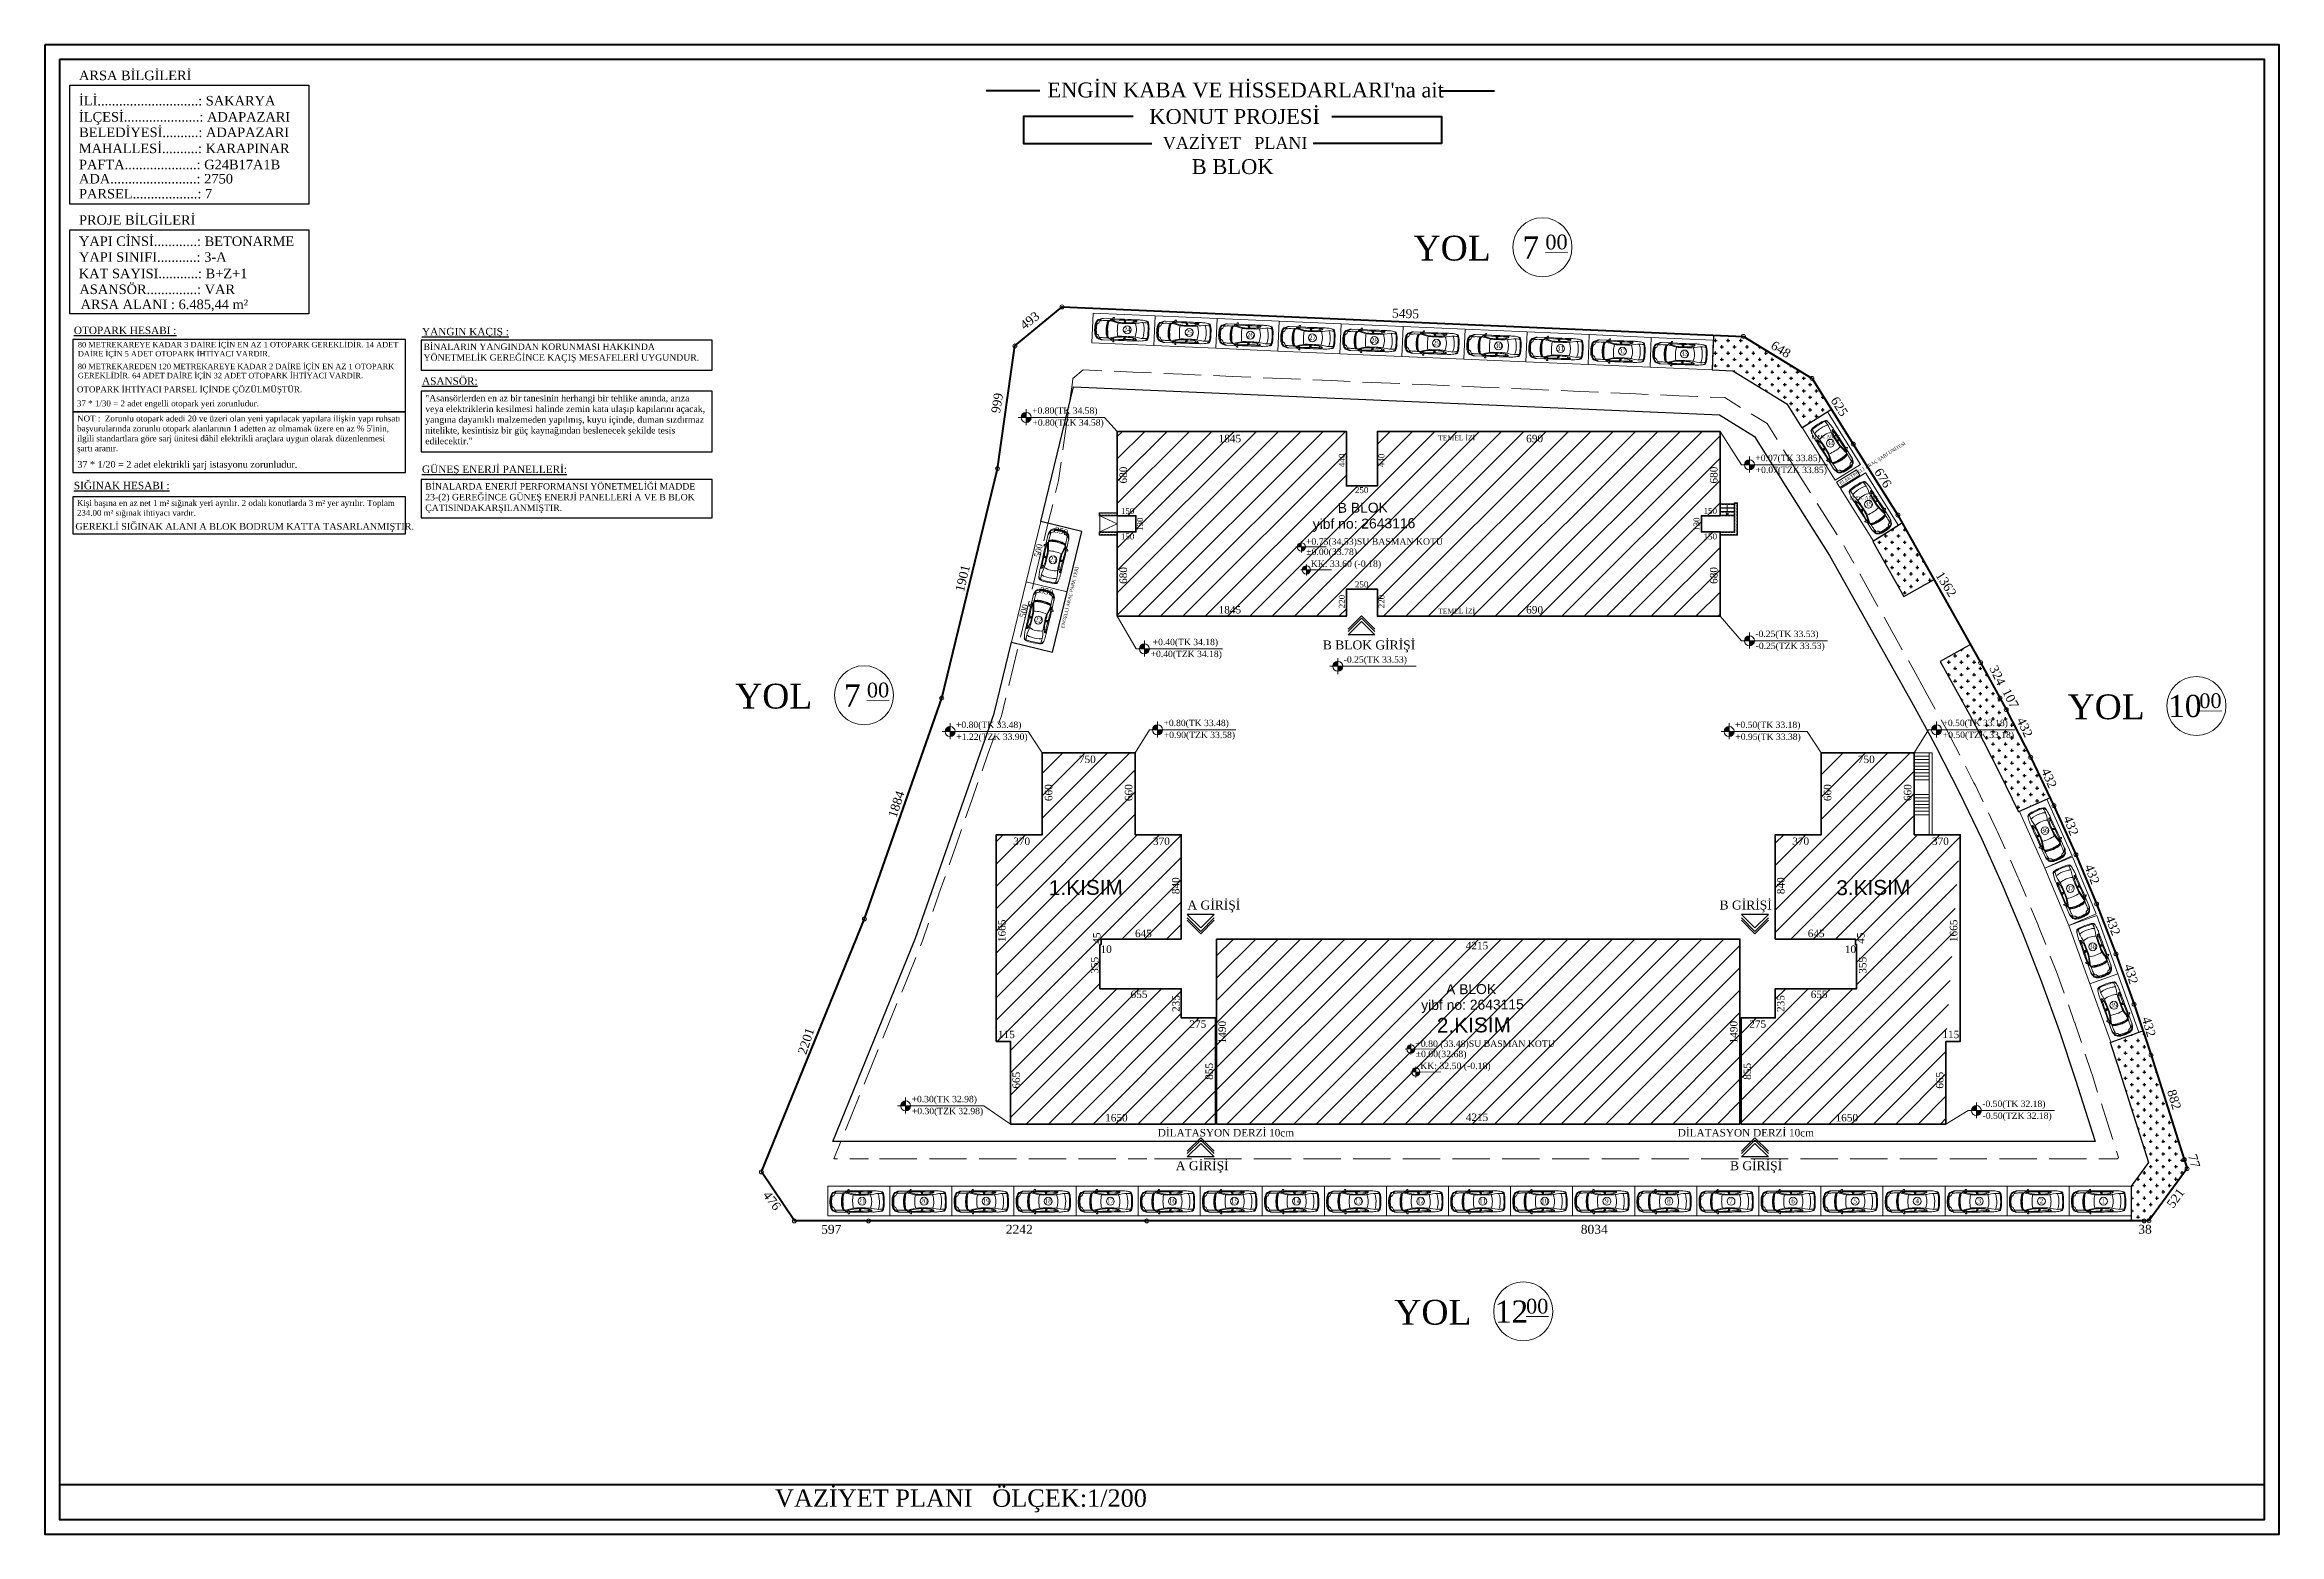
# Model space of a CAD drawing. Header units: millimetres. Extents: x 11587 to 81192, y -36083 to -25300.
# Drawn here: x 20172 to 24672, y -28300 to -25300 of the extents above; entities that cross this region are included whole.
import ezdxf
from ezdxf.enums import TextEntityAlignment as Align

# ---------------------------------------------------------------- set-up
doc = ezdxf.new("R2010")
doc.units = ezdxf.units.MM
doc.linetypes.add('IZDUSUM1', pattern=[20, 7.5, -5, 7.5, 0])
for name, color, linetype, lineweight in [('Araba', 226, 'Continuous', 15), ('rtm-antet yazı-01', 165, 'Continuous', 35), ('rtm-antet yazı-03', 233, 'Continuous', 30), ('rtm-antet-02', 140, 'Continuous', 40), ('rtm-beton', 102, 'Continuous', 25), ('rtm-duv tugla', 22, 'Continuous', 35), ('rtm-izdusum-üst ince', 8, 'IZDUSUM1', 5), ('rtm-merdiven izdusum', 254, 'IZDUSUM1', 15), ('rtm-merdiven yazı', 7, 'Continuous', 20), ('rtm-mhl-yazı-adı', 150, 'Continuous', 30), ('rtm-mhl-yazı-m2', 7, 'Continuous', 20), ('rtm-olcu-dış', 31, 'Continuous', 25), ('rtm-plan katmanı-05', 205, 'Continuous', 20), ('rtm-sembol kot', 242, 'Continuous', 20), ('rtm-sembol kot yazı', 7, 'Continuous', 20), ('rtm-sembol ok', 7, 'Continuous', 20), ('rtm-sıva', 252, 'Continuous', 15), ('rtm-tas_betonarme', 50, 'Continuous', 40), ('rtm-vaz-grid yazı', 7, 'Continuous', 20)]:
    doc.layers.add(name, color=color, linetype=linetype, lineweight=lineweight)
doc.layers.add('CAY', color=94, linetype='Continuous')
doc.styles.add('A', font='times.ttf', dxfattribs={"height": 20})
doc.styles.add('ARIAL', font='times.ttf')
doc.styles.add('MAHAL', font='times.ttf')
doc.styles.get("Standard").update_dxf_attribs({"font": 'arial.ttf'})
doc.styles.add('VAZ-OLCU', font='times.ttf', dxfattribs={"height": 60})
doc.styles.add('YAZI', font='times.ttf', dxfattribs={"height": 30})

msp = doc.modelspace()

# ---------------------------------------------------------------- texts
for s, height, p in [('B BLOK', 20, (22775.53, -26242.43)), ('yibf no: 2643116', 20, (22725.22, -26274.86)), ('1.KISIM', 30, (22193.83, -27012.45)), ('3.KISIM', 30, (23779.57, -27012.45)), ('yibf no: 2643115', 20, (22943.71, -27243.86)), ('A BLOK', 20, (22993.62, -27212.04)), ('2.KISIM', 30, (22975.22, -27289.48))]:
    msp.add_text(s, height=height, rotation=0.46568).set_placement(p)
at = {"layer": 'rtm-antet yazı-01'}
for s, height, style, p in [("ENGİN KABA VE HİSSEDARLARI'na ait ", 30, 'MAHAL', (22190.77, -25405.79)), ('KONUT PROJESİ', 30, 'MAHAL', (22395.96, -25459.06)), ('VAZİYET   PLANI', 24, 'YAZI', (22423.34, -25509.32)), ('B BLOK', 30, 'MAHAL', (22481.39, -25560.05))]:
    msp.add_text(s, height=height, dxfattribs=dict(at, style=style)).set_placement(p)
at = {"layer": 'rtm-antet yazı-03', "linetype": 'ByBlock', "style": 'A'}
for s, p in [('ARSA BİLGİLERİ', (20240.66, -25371)), ('İLİ............................: SAKARYA', (20240.66, -25421.9)), ('İLÇESİ.....................: ADAPAZARI', (20240.66, -25454.5)), ('BELEDİYESİ..........: ADAPAZARI', (20241.03, -25485.57)), ('MAHALLESİ..........: KARAPINAR', (20240.23, -25518.01)), ('ADA........................: 2750', (20240.66, -25579.09)), ('PAFTA....................: G24B17A1B', (20240.66, -25550.49)), ('PARSEL..................: 7', (20240.66, -25609.22)), ('PROJE BİLGİLERİ', (20240.66, -25662.13)), ('YAPI CİNSİ............: BETONARME', (20240.66, -25704.98)), ('YAPI SINIFI...........: 3-A', (20240.66, -25736.79)), ('KAT SAYISI...........: B+Z+1', (20240.23, -25769.93)), ('ASANSÖR..............: VAR', (20241.51, -25801.75))]:
    msp.add_text(s, height=19.2, dxfattribs=at).set_placement(p)
at = {"layer": 'rtm-antet yazı-03', "linetype": 'ByBlock', "attachment_point": 1, "style": 'A'}
for s, insert, char_height, width in [('{\\fTimes New Roman|b0|i0|c162|p18; ARSA ALANI : 6.485,44 m²}', (20236.54, -25812.88), 19.2, 577.3934), ('{\\fTimes New Roman|b0|i0|c162|p18;\\LOTOPARK HESABI : }', (20230.33, -25867.34), 15, 776.3395), ('{\\fTimes New Roman|b0|i0|c162|p18;\\LYANGIN KAÇIŞ : }', (20931.38, -25869.88), 15, 430.1668), ('{\\fTimes New Roman|b0|i0|c162|p18;80 METREKAREYE KADAR 3 DAİRE İÇİN EN AZ 1 OTOPARK GEREKLİDİR. 14 ADET DAİRE İÇİN 5 ADET OTOPARK İHTİYACI VARDIR.}', (20238.43, -25898.15), 11, 653.7131), ('BİNALARIN YANGINDAN KORUNMASI HAKKINDA YÖNETMELİK GEREĞİNCE KAÇIŞ MESAFELERİ UYGUNDUR.', (20934.45, -25901.35), 12.96, 567.9816), ('{\\fTimes New Roman|b0|i0|c162|p18;80 METREKAREDEN 120 METREKAREYE KADAR 2 DAİRE İÇİN EN AZ 1 OTOPARK GEREKLİDİR. 64 ADET DAİRE İÇİN 32 ADET OTOPARK İHTİYACI VARDIR.}', (20238.43, -25942.03), 11, 678.4591), ('{\\fTimes New Roman|b0|i0|c162|p18;OTOPARK İHTİYACI PARSEL İÇİNDE ÇÖZÜLMÜŞTÜR.}', (20236.44, -25987.68), 12, 785.6721), ('{\\fTimes New Roman|b0|i0|c162|p18;\\LASANSÖR:}', (20931.38, -25969.38), 15, 430.1668), ('"Asansörlerden en az bir tanesinin herhangi bir tehlike anında, arıza veya elektriklerin kesilmesi halinde zemin kata ulaşıp kapılarını açacak, yangına dayanıklı malzemeden yapılmış, kuyu içinde, duman sızdırmaz nitelikte, kesintisiz bir güç kaynağından beslenecek şekilde tesis edilecektir."', (20937.95, -26004.83), 12.96, 567.9816), ("NOT :  Zorunlu otopark adedi 20 ve üzeri olan yeni yapılacak yapılara ilişkin yapı ruhsatı başvurularında zorunlu otopark alanlarının 1 adetten az olmamak üzere en az % 5'inin, ilgili standartlara göre sarj ünitesi dâhil elektrikli araçlara uygun olarak düzenlenmesi şartı aranır.", (20236.9, -26046.39), 12, 652.803), ('{\\fTimes New Roman|b0|i0|c162|p18;37 * 1/30 = 2 adet engelli otopark yeri zorunludur.}', (20236.44, -26015.93), 12, 785.6721), ('{\\fTimes New Roman|b0|i0|c162|p18;37 * 1/20 = 2 adet elektrikli şarj istasyonu zorunludur.}', (20237.32, -26138.08), 13.5, 498.7783), ('{\\fTimes New Roman|b0|i0|c162|p18;\\LGÜNEŞ ENERJİ PANELLERİ:}', (20931.38, -26147.11), 15, 430.1668), ('{\\fTimes New Roman|b0|i0|c162|p18;\\LSIĞINAK HESABI : }', (20230.33, -26179.82), 15, 776.3395), ('BİNALARDA ENERJİ PERFORMANSI YÖNETMELİĞİ MADDE 23-(2) GEREĞİNCE GÜNEŞ ENERJİ PANELLERİ A VE B BLOK ÇATISINDAKARŞILANMIŞTIR.', (20937.95, -26182.56), 12.96, 567.9816), ('{\\fTimes New Roman|b0|i0|c162|p18;Kişi başına en az net 1 m² sığınak yeri ayrılır. 2 odalı konutlarda 3 m² yer ayrılır. Toplam 234.00 m² sığınak ihtiyacı vardır.}', (20236.51, -26216.6), 11.88, 647.0054), ('{\\fTimes New Roman|b0|i0|c162|p18;GEREKLİ SIĞINAK ALANI A BLOK BODRUM KATTA TASARLANMIŞTIR.}', (20233.35, -26262.85), 13.5, 1057.7467), ('VAZİYET PLANI   ÖLÇEK:1/200', (21642.32, -28209.12), 35, 2134.432)]:
    msp.add_mtext(s, dxfattribs=dict(at, insert=insert, char_height=char_height, width=width))
at = {"layer": 'rtm-merdiven yazı', "style": 'VAZ-OLCU'}
for s, rotation, p in [('24', 0.00197, (22351.4, -25881.04, 0)), ('25', 0.00197, (22476.28, -25886.44, 0)), ('26', 0.00197, (22599.54, -25891.77, 0)), ('27', 0.00197, (22724.42, -25897.17, 0)), ('28', 0.00197, (22849.3, -25902.57, 0)), ('29', 0.00197, (22974.19, -25907.97, 0)), ('30', 0.00197, (23099.07, -25913.37, 0)), ('31', 0.00197, (23223.95, -25918.77, 0)), ('32', 0.00197, (23348.84, -25924.17, 0)), ('33', 0.00197, (23473.72, -25929.57, 0)), ('34', 0.00197, (23767.35, -26109.5, 0)), ('35', 0.00197, (23844.37, -26232.35, 0)), ('23', 346.35167, (22200.31, -26343.91)), ('22', 346.35167, (22170.81, -26465.38)), ('36', 0.00197, (24199.63, -26889.72, 0)), ('37', 0.00197, (24250.64, -27006.05, 0)), ('38', 0.00197, (24295.78, -27123.52, 0)), ('39', 0.00197, (24338.43, -27241.24, 0)), ('21', 0.00197, (21817.37, -27635.98, 0)), ('20', 0.00197, (21942.37, -27635.98, 0)), ('19', 0.00197, (22067.37, -27635.97, 0)), ('18', 0.00197, (22192.37, -27635.97, 0)), ('17', 0.00197, (22317.37, -27635.96, 0)), ('16', 0.00197, (22442.37, -27635.96, 0)), ('15', 0.00197, (22567.37, -27635.96, 0)), ('14', 0.00197, (22692.37, -27635.95, 0)), ('13', 0.00197, (22817.37, -27635.95, 0)), ('12', 0.00197, (22942.37, -27635.94, 0)), ('11', 0.00197, (23067.37, -27635.94, 0)), ('10', 0.00197, (23192.37, -27635.93, 0)), ('9', 0.00197, (23317.37, -27635.93, 0)), ('8', 0.00197, (23442.37, -27635.93, 0)), ('7', 0.00197, (23567.37, -27635.92, 0)), ('6', 0.00197, (23692.37, -27635.92, 0)), ('5', 0.00197, (23817.37, -27635.91, 0)), ('4', 0.00197, (23942.37, -27635.91, 0)), ('3', 0.00197, (24067.37, -27635.9, 0)), ('2', 0.00197, (24192.37, -27635.9, 0)), ('1', 0.00197, (24317.37, -27635.9, 0))]:
    msp.add_text(s, height=9.6, rotation=rotation, dxfattribs=at).set_placement(p, align=Align.BOTTOM_CENTER)
at = {"layer": 'rtm-mhl-yazı-adı', "style": 'ARIAL'}
for s, height, rotation, p in [('ELEK. ARAÇ', 6.5, 0, (23729.52, -26092.07)), ('ELEKTRİKLİ ARAÇ ŞARJ ÜNİTESİ', 6.5, 32.08303, (23788.57, -26186.44)), ('ELEK. ARAÇ', 6.5, 0, (23806.54, -26214.92)), ('ENGELLİ ARAÇ PARK YERİ', 6.5, 76.63829, (22224.37, -26475.04)), ('B BLOK GİRİŞİ', 18, 0, (22745.57, -26517.4, -0.01)), ('A GİRİŞİ', 18, 0, (22472.78, -27041.23, -0.01)), ('B GİRİŞİ', 18, 0, (23544.45, -27041.23, -0.01)), ('A GİRİŞİ', 18, 0, (22449.34, -27566.25, -0.01)), ('B GİRİŞİ', 18, 0, (23565.43, -27566.25, -0.01))]:
    msp.add_text(s, height=height, rotation=rotation, dxfattribs=at).set_placement(p)
at = {"layer": 'rtm-mhl-yazı-m2', "lineweight": 13, "style": 'ARIAL'}
for p in [(22928.28, -25734.22), (21562.06, -26636.49), (24245.24, -26658.01), (22889.47, -27877.34)]:
    msp.add_text('YOL', height=50, dxfattribs=at).set_placement(p)
at = {"layer": 'rtm-olcu-dış', "style": 'VAZ-OLCU'}
for s, height, rotation, p in [('493', 18, 37.43593, (22144.49, -25874.61)), ('5495', 18, 358.07589, (22884.62, -25849.06)), ('648', 18, 328.39535, (23645.84, -25910.14)), ('999', 18, 81.21326, (22095.22, -26042.81)), ('625', 18, 302.20836, (23767.28, -26015.69)), ('440', 12, 90, (22789.69, -26150.29)), ('440', 12, 90, (22869.56, -26150.29)), ('680', 15, 90, (22351.07, -26183.32)), ('680', 15, 90, (23540.19, -26183.32)), ('676', 18, 302.20836, (23855.22, -26159.54)), ('350', 12, 346.31518, (22204.11, -26281.62, 1945.75)), ('130', 12, 90, (22383.31, -26278.92)), ('130', 12, 90, (23503.92, -26278.92)), ('500', 12, 76.31518, (22175.31, -26333.1, 1945.75)), ('1901', 18, 76.64194, (22022.51, -26402.65)), ('680', 15, 90, (22351.07, -26385.48)), ('680', 15, 90, (23540.19, -26385.48)), ('1362', 18, 302.20836, (23978.64, -26367.84)), ('350', 12, 346.31518, (22174.62, -26403.09, 1945.75)), ('220', 12, 90, (22789.69, -26434.63)), ('220', 12, 90, (22869.56, -26434.63)), ('500', 12, 76.31518, (22145.81, -26454.57, 1945.75)), ('324', 18, 295.6939, (24087.19, -26555.23)), ('107', 18, 297.15037, (24113.09, -26602.01)), ('432', 18, 295.6939, (24142.08, -26659.81)), ('432', 18, 293.56448, (24191.63, -26761.47)), ('1884', 18, 71.86185, (21886.54, -26857.82)), ('660', 15, 90, (22200.63, -26822.89)), ('660', 15, 90, (22361.78, -26822.89)), ('660', 15, 90, (23769.38, -26822.89)), ('660', 15, 90, (23930.53, -26822.89)), ('432', 18, 291.29777, (24236.39, -26856.54)), ('432', 18, 291.29777, (24279.06, -26954.51)), ('840', 15, 90, (22456.7, -27010.39)), ('840', 15, 90, (23675.23, -27010.39)), ('1665', 15, 90, (22106.68, -27106.84)), ('45', 15, 90, (22297.62, -27110.15)), ('45', 15, 90, (23836.21, -27110.15)), ('1665', 15, 90, (24023.16, -27106.84)), ('432', 18, 291.29777, (24320.71, -27057.56)), ('355', 15, 90, (22293.45, -27170.53)), ('355', 15, 90, (23840.1, -27170.53)), ('432', 18, 286.61455, (24358.89, -27154.42)), ('235', 15, 90, (22457.14, -27247.58)), ('235', 15, 90, (23674.92, -27247.58)), ('1490', 15, 90, (22550.38, -27310.92)), ('1490', 15, 90, (23580.37, -27310.92)), ('432', 18, 286.61455, (24394.52, -27260.44)), ('2201', 18, 71.86185, (21704.89, -27334.89)), ('855', 15, 90, (22524.17, -27384.19)), ('855', 15, 90, (23607.61, -27384.19)), ('665', 15, 90, (22135.52, -27402.07)), ('665', 15, 90, (23995.1, -27402.07)), ('882', 18, 286.61455, (24445.53, -27406.92)), ('77', 18, 286.61455, (24487.64, -27537.22)), ('476', 18, 307.43593, (21616.83, -27616.87)), ('521', 18, 54.45175, (24458.04, -27644.26))]:
    msp.add_text(s, height=height, rotation=rotation, dxfattribs=at).set_placement(p)
for s, height, p in [('1845', 15, (22535.59, -26100.2)), ('690', 15, (23154.94, -26100.2)), ('150', 12, (22338.72, -26244.53)), ('250', 12, (22810.02, -26202.65)), ('150', 12, (23512.27, -26244.53)), ('150', 12, (22338.72, -26295.89)), ('150', 12, (23512.27, -26295.89)), ('250', 12, (22810.02, -26392.49)), ('1845', 15, (22535.59, -26445.06)), ('690', 15, (23154.94, -26445.06)), ('750', 15, (22254.18, -26746.32)), ('750', 15, (23822.93, -26746.32)), ('370', 15, (22122.02, -26911.32)), ('370', 15, (22403.49, -26911.32)), ('370', 15, (23690.77, -26911.32)), ('370', 15, (23972.24, -26911.32)), ('645', 15, (22367.19, -27096.82)), ('645', 15, (23721.98, -27096.82)), ('10', 15, (22297.9, -27128.7)), ('4215', 15, (23033.3, -27121.32)), ('10', 15, (23796.73, -27128.7)), ('655', 15, (22358.29, -27219.57)), ('655', 15, (23727.87, -27219.57)), ('275', 15, (22476.78, -27279.53)), ('275', 15, (23604.16, -27279.53)), ('115', 15, (22091.19, -27300.29)), ('115', 15, (23993.16, -27300.29)), ('1650', 15, (22307.1, -27467.98)), ('4215', 15, (23033.3, -27467.09)), ('1650', 15, (23778.04, -27467.98)), ('597', 18, (21735.15, -27694.3)), ('2242', 18, (22106.99, -27694.3)), ('8034', 18, (23264.86, -27694.3)), ('38', 18, (24387.58, -27694.3))]:
    msp.add_text(s, height=height, dxfattribs=at).set_placement(p)
at = {"layer": 'rtm-sembol kot yazı', "style": 'VAZ-OLCU'}
for s, height, p in [('+0.80(TK 34.58)', 12.8, (22160.03, -26042.77)), ('+0.80(TZK 34.58)', 12.8, (22160.7, -26066.86)), ('TEMEL İZİ', 10, (22977.85, -26096.54)), ('+0.07(TK 33.85)', 12.8, (23616.45, -26138.22)), ('+0.07(TZK 33.85)', 12.8, (23617.12, -26162.3)), ('+0.75(34.53)SU BASMAN KOTU', 13, (22711.33, -26306.59)), ('%%P0.00(33.78)', 13, (22711.99, -26327.23)), ('KK: 33.60 (-0.18)', 13, (22721.11, -26351.28)), ('TEMEL İZİ', 10, (22977.85, -26445.27)), (' +0.40(TK 34.18)', 12.8, (22397.98, -26508.84)), ('-0.25(TK 33.53)', 12.8, (23616.45, -26492.53)), ('-0.25(TZK 33.53)', 12.8, (23617.12, -26516.62)), ('+0.40(TZK 34.18)', 12.8, (22398.65, -26532.92)), ('-0.25(TK 33.53)', 12.8, (22787.59, -26544.05)), ('+0.80(TK 33.48)', 12.8, (22006.74, -26675.54)), ('+0.80(TK 33.48)', 12.8, (22424.52, -26671.9)), ('+0.90(TZK 33.58)', 12.8, (22425.19, -26695.99)), ('+0.50(TK 33.18)', 12.8, (23575.49, -26675.54)), ('+0.50(TK 33.18)', 12.8, (23993.27, -26671.9)), ('+0.50(TZK 33.18)', 12.8, (23993.94, -26695.99)), ('+1.22(TZK 33.90)', 12.8, (22007.41, -26699.63)), ('+0.95(TK 33.38)', 12.8, (23576.16, -26699.63)), ('+0.80 (33.48)SU BASMAN KOTU', 13, (22931.75, -27317.95)), ('%%P0.00(32.68)', 13, (22932.41, -27338.58)), ('KK: 32.50 (-0.18)', 13, (22941.53, -27362.64)), ('+0.30(TK 32.98)', 12.8, (21917.26, -27429.35)), ('+0.30(TZK 32.98)', 12.8, (21917.94, -27453.44)), ('-0.50(TK 32.18)', 12.8, (24073.47, -27438.84)), ('-0.50(TZK 32.18)', 12.8, (24074.15, -27462.92)), ('DİLATASYON DERZİ 10cm', 15, (22413.18, -27498.3)), ('DİLATASYON DERZİ 10cm', 15, (23460.22, -27498.3))]:
    msp.add_text(s, height=height, dxfattribs=at).set_placement(p)
at = {"layer": 'rtm-vaz-grid yazı', "linetype": 'Continuous', "char_height": 44.55, "width": 66.1621, "attachment_point": 5, "rotation": 0.37204, "style": 'ARIAL'}
for s, insert in [('7', (23164.3, -25707.94)), ('7', (21798.07, -26610.21)), ('10', (24481.25, -26631.73)), ('12', (23125.48, -27851.06))]:
    msp.add_mtext(s, dxfattribs=dict(at, insert=insert))
at = {"layer": 'rtm-vaz-grid yazı', "linetype": 'Continuous', "char_height": 29.7, "attachment_point": 5, "rotation": 0.37204, "style": 'ARIAL'}
for insert in [(23216.02, -25697.17), (21849.79, -26599.43), (24532.97, -26620.96), (23177.21, -27840.29)]:
    msp.add_mtext('{\\L00}', dxfattribs=dict(at, insert=insert))

# ---------------------------------------------------------------- blocks, each defined once
blk = doc.blocks.new('araba')
at = {"layer": 'Araba', "linetype": 'Continuous'}
for p, q in [((564208, 4497219), (564206, 4497203)), ((564206, 4497203), (564206, 4497187)), ((564206, 4497187), (564206, 4497168)), ((564206, 4497168), (564206, 4497149)), ((564206, 4497149), (564207, 4497134)), ((564207, 4497134), (564209, 4497117)), ((564212, 4497235), (564208, 4497219)), ((564215, 4497240), (564212, 4497235)), ((564214, 4497194), (564213, 4497181)), ((564213, 4497181), (564213, 4497168)), ((564214, 4497156), (564213, 4497168)), ((564216, 4497219), (564214, 4497207)), ((564214, 4497207), (564214, 4497194)), ((564214, 4497142), (564214, 4497156)), ((564215, 4497129), (564214, 4497142)), ((564218, 4497243), (564215, 4497240)), ((564216, 4497117), (564215, 4497129)), ((564217, 4497228), (564216, 4497219)), ((564217, 4497228), (564219, 4497235)), ((564217, 4497230), (564227, 4497231)), ((564223, 4497246), (564218, 4497243)), ((564221, 4497240), (564219, 4497235)), ((564224, 4497242), (564221, 4497240)), ((564235, 4497248), (564223, 4497246)), ((564227, 4497244), (564224, 4497242)), ((564231, 4497245), (564227, 4497244)), ((564227, 4497231), (564244, 4497232)), ((564234, 4497246), (564231, 4497245)), ((564245, 4497250), (564235, 4497248)), ((564244, 4497232), (564255, 4497233)), ((564256, 4497251), (564245, 4497250)), ((564255, 4497233), (564266, 4497232)), ((564268, 4497253), (564256, 4497251)), ((564266, 4497232), (564288, 4497229)), ((564277, 4497253), (564268, 4497253)), ((564286, 4497254), (564277, 4497253)), ((564291, 4497254), (564286, 4497254)), ((564288, 4497229), (564308, 4497225)), ((564298, 4497254), (564291, 4497254)), ((564317, 4497253), (564298, 4497254)), ((564306, 4497251), (564307, 4497252)), ((564306, 4497248), (564306, 4497251)), ((564306, 4497243), (564306, 4497248)), ((564326, 4497245), (564306, 4497244)), ((564307, 4497241), (564306, 4497243)), ((564307, 4497252), (564310, 4497253)), ((564308, 4497240), (564307, 4497241)), ((564311, 4497238), (564308, 4497240)), ((564308, 4497225), (564317, 4497224)), ((564310, 4497253), (564313, 4497253)), ((564315, 4497236), (564311, 4497238)), ((564313, 4497253), (564317, 4497253)), ((564315, 4497250), (564335, 4497251)), ((564320, 4497234), (564315, 4497236)), ((564334, 4497254), (564317, 4497253)), ((564317, 4497224), (564325, 4497223)), ((564326, 4497233), (564320, 4497234)), ((564325, 4497223), (564332, 4497222)), ((564346, 4497245), (564326, 4497245)), ((564333, 4497231), (564326, 4497233)), ((564328, 4497237), (564327, 4497232)), ((564329, 4497245), (564328, 4497237)), ((564329, 4497237), (564328, 4497232)), ((564331, 4497245), (564329, 4497237)), ((564332, 4497222), (564339, 4497222)), ((564341, 4497230), (564333, 4497231)), ((564353, 4497254), (564334, 4497254)), ((564339, 4497222), (564346, 4497222)), ((564346, 4497229), (564341, 4497230)), ((564375, 4497246), (564346, 4497245)), ((564351, 4497229), (564346, 4497229)), ((564346, 4497222), (564357, 4497221)), ((564359, 4497228), (564351, 4497229)), ((564379, 4497255), (564353, 4497254)), ((564357, 4497221), (564369, 4497221)), ((564371, 4497228), (564359, 4497228)), ((564369, 4497221), (564426, 4497221)), ((564384, 4497227), (564371, 4497228)), ((564404, 4497247), (564375, 4497246)), ((564407, 4497255), (564379, 4497255)), ((564398, 4497227), (564384, 4497227)), ((564397, 4497247), (564393, 4497227)), ((564398, 4497227), (564404, 4497247)), ((564417, 4497227), (564398, 4497227)), ((564411, 4497247), (564403, 4497227)), ((564405, 4497250), (564404, 4497247)), ((564404, 4497247), (564447, 4497248)), ((564406, 4497253), (564405, 4497250)), ((564407, 4497255), (564406, 4497253)), ((564406, 4497253), (564406, 4497253)), ((564406, 4497253), (564406, 4497253)), ((564447, 4497256), (564407, 4497255)), ((564410, 4497253), (564416, 4497252)), ((564416, 4497252), (564431, 4497253)), ((564425, 4497228), (564417, 4497227)), ((564434, 4497228), (564425, 4497228)), ((564426, 4497221), (564436, 4497222)), ((564442, 4497229), (564434, 4497228)), ((564436, 4497222), (564440, 4497222)), ((564440, 4497222), (564445, 4497222)), ((564450, 4497230), (564442, 4497229)), ((564445, 4497222), (564449, 4497223)), ((564489, 4497256), (564447, 4497256)), ((564447, 4497248), (564491, 4497249)), ((564449, 4497223), (564453, 4497224)), ((564467, 4497233), (564450, 4497230)), ((564454, 4497224), (564453, 4497224)), ((564455, 4497224), (564472, 4497228)), ((564494, 4497240), (564467, 4497233)), ((564472, 4497228), (564489, 4497232)), ((564490, 4497268), (564486, 4497268)), ((564486, 4497268), (564489, 4497256)), ((564488, 4497239), (564493, 4497248)), ((564489, 4497256), (564491, 4497248)), ((564489, 4497232), (564506, 4497236)), ((564493, 4497268), (564490, 4497268)), ((564491, 4497248), (564496, 4497248)), ((564496, 4497265), (564493, 4497268)), ((564494, 4497240), (564515, 4497246)), ((564499, 4497260), (564496, 4497265)), ((564496, 4497248), (564498, 4497248)), ((564498, 4497248), (564500, 4497249)), ((564500, 4497256), (564499, 4497260)), ((564506, 4497256), (564500, 4497256)), ((564501, 4497254), (564500, 4497256)), ((564500, 4497249), (564500, 4497250)), ((564500, 4497249), (564501, 4497250)), ((564500, 4497249), (564508, 4497249)), ((564501, 4497251), (564501, 4497254)), ((564501, 4497250), (564501, 4497251)), ((564504, 4497243), (564508, 4497249)), ((564513, 4497256), (564506, 4497256)), ((564506, 4497236), (564523, 4497240)), ((564508, 4497249), (564510, 4497252)), ((564508, 4497249), (564514, 4497249)), ((564510, 4497252), (564512, 4497254)), ((564512, 4497254), (564513, 4497256)), ((564574, 4497256), (564513, 4497256)), ((564514, 4497249), (564516, 4497249)), ((564516, 4497247), (564515, 4497246)), ((564515, 4497246), (564517, 4497245)), ((564516, 4497249), (564517, 4497249)), ((564517, 4497248), (564516, 4497247)), ((564517, 4497249), (564517, 4497249)), ((564518, 4497249), (564517, 4497249)), ((564517, 4497248), (564517, 4497248)), ((564517, 4497248), (564518, 4497248)), ((564517, 4497245), (564519, 4497244)), ((564518, 4497248), (564518, 4497249)), ((564519, 4497244), (564521, 4497243)), ((564521, 4497243), (564522, 4497242)), ((564522, 4497242), (564523, 4497240)), ((564523, 4497240), (564525, 4497240)), ((564523, 4497240), (564523, 4497240)), ((564525, 4497240), (564528, 4497241)), ((564529, 4497234), (564525, 4497240)), ((564528, 4497241), (564532, 4497241)), ((564532, 4497228), (564529, 4497234)), ((564535, 4497235), (564532, 4497241)), ((564532, 4497241), (564535, 4497240)), ((564534, 4497222), (564532, 4497228)), ((564536, 4497210), (564534, 4497222)), ((564536, 4497131), (564534, 4497119)), ((564535, 4497240), (564535, 4497240)), ((564537, 4497239), (564535, 4497240)), ((564537, 4497229), (564535, 4497235)), ((564537, 4497197), (564536, 4497210)), ((564538, 4497144), (564536, 4497131)), ((564537, 4497239), (564539, 4497240)), ((564537, 4497239), (564537, 4497239)), ((564537, 4497239), (564539, 4497234)), ((564539, 4497223), (564537, 4497229)), ((564538, 4497184), (564537, 4497197)), ((564539, 4497170), (564538, 4497184)), ((564539, 4497170), (564538, 4497157)), ((564538, 4497157), (564538, 4497144)), ((564539, 4497240), (564547, 4497240)), ((564539, 4497234), (564542, 4497228)), ((564542, 4497210), (564539, 4497223)), ((564542, 4497130), (564540, 4497118)), ((564542, 4497228), (564543, 4497227)), ((564543, 4497197), (564542, 4497210)), ((564544, 4497143), (564542, 4497130)), ((564543, 4497227), (564546, 4497218)), ((564544, 4497184), (564543, 4497197)), ((564545, 4497170), (564544, 4497184)), ((564545, 4497157), (564544, 4497143)), ((564544, 4497114), (564546, 4497123)), ((564545, 4497170), (564545, 4497157)), ((564546, 4497218), (564548, 4497209)), ((564546, 4497123), (564548, 4497132)), ((564547, 4497240), (564547, 4497240)), ((564547, 4497240), (564561, 4497240)), ((564548, 4497209), (564549, 4497199)), ((564548, 4497132), (564549, 4497142)), ((564549, 4497199), (564550, 4497190)), ((564549, 4497142), (564550, 4497151)), ((564550, 4497190), (564551, 4497181)), ((564550, 4497151), (564551, 4497160)), ((564551, 4497181), (564551, 4497170)), ((564551, 4497160), (564551, 4497170)), ((564561, 4497240), (564572, 4497240)), ((564572, 4497240), (564581, 4497239)), ((564579, 4497256), (564574, 4497256)), ((564574, 4497256), (564581, 4497255)), ((564583, 4497256), (564579, 4497256)), ((564581, 4497255), (564589, 4497252)), ((564581, 4497239), (564590, 4497239)), ((564590, 4497239), (564581, 4497239)), ((564586, 4497256), (564583, 4497256)), ((564584, 4497254), (564584, 4497254)), ((564588, 4497256), (564586, 4497256)), ((564593, 4497255), (564588, 4497256)), ((564589, 4497252), (564601, 4497248)), ((564590, 4497239), (564598, 4497237)), ((564595, 4497254), (564593, 4497255)), ((564609, 4497249), (564595, 4497254)), ((564596, 4497246), (564596, 4497247)), ((564596, 4497247), (564597, 4497247)), ((564596, 4497247), (564596, 4497247)), ((564597, 4497245), (564596, 4497246)), ((564597, 4497247), (564598, 4497247)), ((564599, 4497244), (564597, 4497245)), ((564598, 4497247), (564600, 4497247)), ((564598, 4497237), (564604, 4497236)), ((564600, 4497242), (564599, 4497244)), ((564600, 4497247), (564603, 4497247)), ((564601, 4497241), (564600, 4497242)), ((564604, 4497247), (564601, 4497248)), ((564604, 4497236), (564601, 4497241)), ((564603, 4497247), (564604, 4497246)), ((564605, 4497246), (564604, 4497247)), ((564604, 4497246), (564606, 4497245)), ((564609, 4497226), (564604, 4497236)), ((564606, 4497245), (564605, 4497246)), ((564611, 4497244), (564606, 4497245)), ((564617, 4497246), (564609, 4497249)), ((564613, 4497218), (564609, 4497226)), ((564613, 4497123), (564610, 4497115)), ((564615, 4497241), (564611, 4497244)), ((564614, 4497218), (564613, 4497218)), ((564614, 4497124), (564613, 4497123)), ((564616, 4497216), (564614, 4497218)), ((564617, 4497125), (564614, 4497124)), ((564619, 4497237), (564615, 4497241)), ((564619, 4497215), (564616, 4497216)), ((564621, 4497244), (564617, 4497246)), ((564620, 4497127), (564617, 4497125)), ((564624, 4497231), (564619, 4497237)), ((564623, 4497213), (564619, 4497215)), ((564623, 4497128), (564620, 4497127)), ((564624, 4497242), (564621, 4497244)), ((564626, 4497212), (564623, 4497213)), ((564626, 4497130), (564623, 4497128)), ((564627, 4497237), (564624, 4497242)), ((564624, 4497231), (564628, 4497221)), ((564625, 4497111), (564629, 4497121)), ((564629, 4497209), (564626, 4497212)), ((564626, 4497209), (564626, 4497208)), ((564627, 4497209), (564626, 4497209)), ((564626, 4497208), (564626, 4497207)), ((564626, 4497207), (564628, 4497199)), ((564630, 4497133), (564626, 4497130)), ((564631, 4497231), (564627, 4497237)), ((564628, 4497209), (564627, 4497209)), ((564627, 4497135), (564628, 4497143)), ((564627, 4497134), (564627, 4497135)), ((564627, 4497133), (564627, 4497134)), ((564627, 4497133), (564627, 4497133)), ((564628, 4497133), (564627, 4497133)), ((564628, 4497221), (564631, 4497213)), ((564630, 4497207), (564628, 4497209)), ((564628, 4497199), (564629, 4497188)), ((564628, 4497143), (564629, 4497154)), ((564631, 4497135), (564628, 4497133)), ((564632, 4497207), (564629, 4497209)), ((564629, 4497188), (564630, 4497179)), ((564629, 4497154), (564630, 4497163)), ((564629, 4497121), (564632, 4497129)), ((564634, 4497203), (564630, 4497207)), ((564630, 4497174), (564630, 4497179)), ((564630, 4497174), (564630, 4497171)), ((564630, 4497168), (564630, 4497171)), ((564630, 4497168), (564630, 4497163)), ((564632, 4497135), (564630, 4497133)), ((564636, 4497222), (564631, 4497231)), ((564633, 4497205), (564631, 4497213)), ((564632, 4497175), (564631, 4497173)), ((564631, 4497173), (564631, 4497172)), ((564631, 4497172), (564631, 4497171)), ((564631, 4497170), (564631, 4497171)), ((564631, 4497169), (564631, 4497170)), ((564632, 4497167), (564631, 4497169)), ((564634, 4497139), (564631, 4497135)), ((564633, 4497205), (564632, 4497207)), ((564632, 4497176), (564632, 4497175)), ((564633, 4497176), (564632, 4497176)), ((564632, 4497166), (564632, 4497167)), ((564633, 4497166), (564632, 4497166)), ((564633, 4497137), (564632, 4497135)), ((564633, 4497137), (564632, 4497129)), ((564633, 4497176), (564634, 4497176)), ((564633, 4497166), (564634, 4497166)), ((564635, 4497200), (564634, 4497203)), ((564635, 4497175), (564634, 4497176)), ((564634, 4497176), (564634, 4497176)), ((564635, 4497167), (564634, 4497166)), ((564634, 4497166), (564634, 4497166)), ((564635, 4497142), (564634, 4497139)), ((564635, 4497200), (564635, 4497198)), ((564635, 4497198), (564636, 4497195)), ((564635, 4497175), (564635, 4497173)), ((564635, 4497173), (564635, 4497172)), ((564635, 4497172), (564635, 4497171)), ((564635, 4497170), (564635, 4497171)), ((564635, 4497169), (564635, 4497170)), ((564635, 4497167), (564635, 4497169)), ((564635, 4497142), (564636, 4497144)), ((564640, 4497210), (564636, 4497222)), ((564636, 4497195), (564636, 4497191)), ((564636, 4497191), (564637, 4497186)), ((564636, 4497147), (564637, 4497151)), ((564636, 4497144), (564636, 4497147)), ((564636, 4497120), (564640, 4497132)), ((564637, 4497175), (564637, 4497186)), ((564637, 4497177), (564637, 4497177)), ((564637, 4497171), (564637, 4497175)), ((564637, 4497171), (564637, 4497167)), ((564637, 4497167), (564637, 4497156)), ((564637, 4497165), (564637, 4497165)), ((564637, 4497151), (564637, 4497156)), ((564641, 4497204), (564640, 4497210)), ((564640, 4497132), (564641, 4497138)), ((564641, 4497197), (564641, 4497204)), ((564642, 4497191), (564641, 4497197)), ((564641, 4497138), (564642, 4497145)), ((564642, 4497188), (564642, 4497191)), ((564643, 4497188), (564642, 4497188)), ((564642, 4497151), (564642, 4497155)), ((564642, 4497155), (564643, 4497155)), ((564642, 4497145), (564642, 4497151)), ((564643, 4497155), (564643, 4497188)), ((564209, 4497117), (564213, 4497101)), ((564213, 4497101), (564216, 4497096)), ((564218, 4497108), (564216, 4497117)), ((564216, 4497096), (564219, 4497093)), ((564218, 4497108), (564220, 4497101)), ((564218, 4497106), (564228, 4497106)), ((564219, 4497093), (564224, 4497091)), ((564222, 4497096), (564220, 4497101)), ((564225, 4497094), (564222, 4497096)), ((564224, 4497091), (564236, 4497088)), ((564228, 4497092), (564225, 4497094)), ((564228, 4497106), (564245, 4497105)), ((564232, 4497091), (564228, 4497092)), ((564235, 4497090), (564232, 4497091)), ((564236, 4497088), (564246, 4497087)), ((564245, 4497105), (564256, 4497104)), ((564246, 4497087), (564258, 4497085)), ((564256, 4497104), (564267, 4497105)), ((564258, 4497085), (564270, 4497084)), ((564267, 4497105), (564289, 4497109)), ((564270, 4497084), (564278, 4497084)), ((564278, 4497084), (564287, 4497084)), ((564287, 4497084), (564292, 4497083)), ((564289, 4497109), (564309, 4497112)), ((564292, 4497083), (564299, 4497083)), ((564299, 4497083), (564318, 4497084)), ((564308, 4497096), (564307, 4497094)), ((564307, 4497094), (564307, 4497090)), ((564327, 4497093), (564307, 4497093)), ((564307, 4497090), (564308, 4497087)), ((564309, 4497098), (564308, 4497096)), ((564308, 4497087), (564309, 4497086)), ((564309, 4497112), (564318, 4497114)), ((564312, 4497099), (564309, 4497098)), ((564309, 4497086), (564311, 4497085)), ((564311, 4497085), (564314, 4497084)), ((564316, 4497101), (564312, 4497099)), ((564314, 4497084), (564318, 4497084)), ((564321, 4497103), (564316, 4497101)), ((564316, 4497088), (564337, 4497087)), ((564318, 4497114), (564326, 4497115)), ((564318, 4497084), (564335, 4497084)), ((564327, 4497105), (564321, 4497103)), ((564326, 4497115), (564333, 4497115)), ((564334, 4497107), (564327, 4497105)), ((564347, 4497093), (564327, 4497093)), ((564329, 4497101), (564328, 4497105)), ((564330, 4497101), (564329, 4497106)), ((564330, 4497093), (564329, 4497101)), ((564332, 4497093), (564330, 4497101)), ((564333, 4497115), (564340, 4497116)), ((564342, 4497108), (564334, 4497107)), ((564335, 4497084), (564354, 4497084)), ((564340, 4497116), (564347, 4497116)), ((564347, 4497109), (564342, 4497108)), ((564347, 4497116), (564357, 4497117)), ((564352, 4497109), (564347, 4497109)), ((564376, 4497092), (564347, 4497093)), ((564360, 4497110), (564352, 4497109)), ((564354, 4497084), (564380, 4497084)), ((564357, 4497117), (564370, 4497117)), ((564372, 4497111), (564360, 4497110)), ((564370, 4497117), (564427, 4497118)), ((564385, 4497111), (564372, 4497111)), ((564406, 4497092), (564376, 4497092)), ((564380, 4497084), (564408, 4497084)), ((564399, 4497112), (564385, 4497111)), ((564398, 4497092), (564394, 4497111)), ((564399, 4497112), (564405, 4497092)), ((564417, 4497112), (564399, 4497112)), ((564412, 4497092), (564404, 4497112)), ((564406, 4497092), (564448, 4497092)), ((564406, 4497089), (564406, 4497092)), ((564407, 4497086), (564406, 4497089)), ((564408, 4497084), (564407, 4497086)), ((564407, 4497086), (564407, 4497086)), ((564407, 4497086), (564407, 4497086)), ((564408, 4497084), (564448, 4497084)), ((564411, 4497086), (564417, 4497087)), ((564426, 4497112), (564417, 4497112)), ((564417, 4497087), (564432, 4497086)), ((564435, 4497111), (564426, 4497112)), ((564427, 4497118), (564437, 4497117)), ((564443, 4497111), (564435, 4497111)), ((564437, 4497117), (564441, 4497117)), ((564441, 4497117), (564446, 4497117)), ((564451, 4497110), (564443, 4497111)), ((564446, 4497117), (564450, 4497116)), ((564448, 4497092), (564492, 4497091)), ((564448, 4497084), (564491, 4497084)), ((564450, 4497116), (564454, 4497116)), ((564468, 4497106), (564451, 4497110)), ((564454, 4497116), (564454, 4497116)), ((564456, 4497115), (564473, 4497112)), ((564495, 4497100), (564468, 4497106)), ((564473, 4497112), (564490, 4497108)), ((564491, 4497084), (564488, 4497072)), ((564488, 4497072), (564491, 4497072)), ((564489, 4497101), (564494, 4497092)), ((564490, 4497108), (564507, 4497104)), ((564491, 4497084), (564492, 4497092)), ((564491, 4497072), (564495, 4497073)), ((564492, 4497092), (564497, 4497092)), ((564495, 4497100), (564516, 4497094)), ((564495, 4497073), (564498, 4497076)), ((564497, 4497092), (564499, 4497092)), ((564498, 4497076), (564500, 4497080)), ((564499, 4497092), (564501, 4497091)), ((564500, 4497080), (564502, 4497084)), ((564502, 4497091), (564501, 4497091)), ((564501, 4497091), (564502, 4497090)), ((564502, 4497091), (564510, 4497091)), ((564502, 4497090), (564502, 4497089)), ((564502, 4497089), (564502, 4497087)), ((564502, 4497087), (564502, 4497084)), ((564502, 4497084), (564507, 4497084)), ((564505, 4497097), (564510, 4497091)), ((564507, 4497104), (564524, 4497100)), ((564507, 4497084), (564514, 4497085)), ((564510, 4497091), (564511, 4497089)), ((564510, 4497091), (564515, 4497091)), ((564511, 4497089), (564513, 4497087)), ((564513, 4497087), (564514, 4497085)), ((564514, 4497085), (564576, 4497085)), ((564515, 4497091), (564517, 4497091)), ((564516, 4497094), (564519, 4497095)), ((564517, 4497093), (564516, 4497094)), ((564518, 4497093), (564517, 4497093)), ((564517, 4497091), (564518, 4497091)), ((564519, 4497093), (564518, 4497093)), ((564519, 4497092), (564518, 4497091)), ((564518, 4497091), (564518, 4497091)), ((564519, 4497095), (564521, 4497096)), ((564519, 4497093), (564519, 4497092)), ((564519, 4497092), (564519, 4497092)), ((564521, 4497096), (564522, 4497097)), ((564522, 4497097), (564523, 4497098)), ((564523, 4497098), (564524, 4497100)), ((564524, 4497100), (564526, 4497100)), ((564524, 4497100), (564524, 4497100)), ((564530, 4497106), (564526, 4497100)), ((564526, 4497100), (564529, 4497100)), ((564529, 4497100), (564533, 4497100)), ((564533, 4497113), (564530, 4497106)), ((564534, 4497119), (564533, 4497113)), ((564536, 4497105), (564533, 4497100)), ((564533, 4497100), (564536, 4497101)), ((564538, 4497112), (564536, 4497105)), ((564538, 4497102), (564536, 4497101)), ((564536, 4497101), (564536, 4497101)), ((564540, 4497118), (564538, 4497112)), ((564538, 4497102), (564540, 4497106)), ((564538, 4497102), (564538, 4497102)), ((564538, 4497102), (564540, 4497100)), ((564540, 4497106), (564543, 4497113)), ((564540, 4497100), (564548, 4497101)), ((564543, 4497113), (564544, 4497114)), ((564548, 4497101), (564548, 4497101)), ((564548, 4497101), (564562, 4497101)), ((564562, 4497101), (564573, 4497101)), ((564573, 4497101), (564581, 4497102)), ((564576, 4497085), (564582, 4497086)), ((564576, 4497085), (564580, 4497085)), ((564580, 4497085), (564584, 4497085)), ((564581, 4497102), (564591, 4497103)), ((564591, 4497103), (564581, 4497102)), ((564582, 4497086), (564590, 4497089)), ((564584, 4497085), (564587, 4497085)), ((564587, 4497085), (564589, 4497086)), ((564589, 4497086), (564594, 4497087)), ((564590, 4497089), (564602, 4497093)), ((564591, 4497103), (564599, 4497104)), ((564594, 4497087), (564596, 4497087)), ((564596, 4497087), (564610, 4497093)), ((564598, 4497096), (564597, 4497095)), ((564597, 4497095), (564597, 4497095)), ((564597, 4497094), (564598, 4497094)), ((564597, 4497095), (564597, 4497094)), ((564600, 4497098), (564598, 4497096)), ((564598, 4497094), (564599, 4497094)), ((564599, 4497104), (564605, 4497105)), ((564599, 4497094), (564601, 4497094)), ((564601, 4497099), (564600, 4497098)), ((564602, 4497101), (564601, 4497099)), ((564601, 4497094), (564604, 4497095)), ((564605, 4497105), (564602, 4497101)), ((564605, 4497094), (564602, 4497093)), ((564604, 4497095), (564606, 4497096)), ((564610, 4497115), (564605, 4497105)), ((564606, 4497095), (564605, 4497094)), ((564607, 4497096), (564606, 4497095)), ((564606, 4497096), (564607, 4497096)), ((564612, 4497098), (564607, 4497096)), ((564610, 4497093), (564618, 4497096)), ((564616, 4497101), (564612, 4497098)), ((564620, 4497105), (564616, 4497101)), ((564618, 4497096), (564622, 4497098)), ((564625, 4497111), (564620, 4497105)), ((564622, 4497098), (564624, 4497100)), ((564624, 4497100), (564628, 4497105)), ((564628, 4497105), (564632, 4497111)), ((564632, 4497111), (564636, 4497120))]:
    blk.add_line(p, q, dxfattribs=at)
for centre, major_axis, start_param, end_param in [((564480, 4497170), (-205, 116), 0.360724, 0.693068), ((564343, 4497191), (-84.8, 47.8), 0.068801, 0.361271), ((564344, 4497147), (47.8, 84.8), 2.286697, 2.541777), ((564459, 4497170), (75, 132), 1.718918, 2.462456), ((564170, 4497168), (-253, 143), 3.473236, 3.849732)]:
    blk.add_ellipse(centre, major_axis=major_axis, ratio=1, start_param=start_param, end_param=end_param, dxfattribs=at)

# ---------------------------------------------------------------- hatches: boundary and pattern name
at = {"layer": 'CAY', "true_color": 0x136734, "transparency": 33554559}
h = msp.add_hatch(dxfattribs=at)
h.set_pattern_fill('CROSS', color=116, scale=2)
h.paths.add_polyline_path([(23592.55, -25886.94), (23532.26, -25884.33), (23529.23, -25954.27), (23571.42, -25956.09), (23679.97, -26022.63), (23710.29, -26070.99), (23769.6, -26033.81), (23730.56, -25971.53)])
h = msp.add_hatch(dxfattribs=at)
h.set_pattern_fill('CROSS', color=116, scale=2)
h.paths.add_polyline_path([(23912.62, -26262.82), (23853.24, -26300.04), (23915.29, -26410.81), (23976.36, -26376.6)])
h = msp.add_hatch(dxfattribs=at)
h.set_pattern_fill('CROSS', color=116, scale=2)
h.paths.add_polyline_path([(24146.21, -26844.86), (24210.1, -26816.2), (24171.01, -26734.85), (24121.73, -26638.74), (24109.08, -26615.26), (24070.15, -26544.04), (24049.66, -26507.46), (23988.59, -26541.67), (24008.91, -26577.94), (24047.56, -26648.65), (24059.77, -26671.32), (24108.31, -26765.98)])
h.paths.add_polyline_path([(24396.9, -27285.3), (24331.01, -27309), (24346.73, -27356.24), (24408.5, -27550.52), (24373.52, -27598.3), (24373.52, -27668.3), (24399.37, -27668.3), (24409.13, -27668.16), (24486.01, -27563.14), (24480.17, -27544.92), (24413.3, -27334.59)])
at = {"layer": 'rtm-sembol kot'}
h = msp.add_hatch(color=256, dxfattribs=at)
h.paths.add_polyline_path([(22148.1, -26040.1, 0.4142136), (22138.02, -26050.18), (22148.1, -26050.18)])
h.paths.add_polyline_path([(22148.1, -26060.25, 0.4142136), (22158.18, -26050.18), (22148.1, -26050.18)])
h = msp.add_hatch(color=256, dxfattribs=at)
h.paths.add_polyline_path([(23604.52, -26135.55, 0.4142136), (23594.44, -26145.62), (23604.52, -26145.62)])
h.paths.add_polyline_path([(23604.52, -26155.7, 0.4142136), (23614.59, -26145.62), (23604.52, -26145.62)])
h = msp.add_hatch(color=256, dxfattribs=at)
h.paths.add_polyline_path([(22702.13, -26302.7, 0.4142136), (22693.91, -26311.02), (22702.18, -26310.97)])
h.paths.add_polyline_path([(22702.23, -26319.23, 0.4142136), (22710.45, -26310.91), (22702.18, -26310.97)])
h = msp.add_hatch(color=256, dxfattribs=at)
h.paths.add_polyline_path([(22712.37, -26349.02, 0.4142136), (22704.16, -26357.34), (22712.43, -26357.29)])
h.paths.add_polyline_path([(22712.48, -26365.55, 0.4142136), (22720.69, -26357.23), (22712.43, -26357.29)])
h = msp.add_hatch(color=256, dxfattribs=at)
h.paths.add_polyline_path([(23604.52, -26489.86, 0.4142136), (23594.44, -26499.94), (23604.52, -26499.94)])
h.paths.add_polyline_path([(23604.52, -26510.01, 0.4142136), (23614.59, -26499.94), (23604.52, -26499.94)])
h = msp.add_hatch(color=256, dxfattribs=at)
h.paths.add_polyline_path([(22386.05, -26506.17, 0.4142136), (22375.97, -26516.24), (22386.05, -26516.24)])
h.paths.add_polyline_path([(22386.05, -26526.32, 0.4142136), (22396.13, -26516.24), (22386.05, -26516.24)])
h = msp.add_hatch(color=256, dxfattribs=at)
h.paths.add_polyline_path([(22775.66, -26541.38, 0.4142136), (22765.58, -26551.45), (22775.66, -26551.45)])
h.paths.add_polyline_path([(22775.66, -26561.53, 0.4142136), (22785.74, -26551.45), (22775.66, -26551.45)])
h = msp.add_hatch(color=256, dxfattribs=at)
h.paths.add_polyline_path([(21994.81, -26672.87, 0.4142136), (21984.73, -26682.95), (21994.81, -26682.95)])
h.paths.add_polyline_path([(21994.81, -26693.03, 0.4142136), (22004.89, -26682.95), (21994.81, -26682.95)])
h = msp.add_hatch(color=256, dxfattribs=at)
h.paths.add_polyline_path([(22412.59, -26669.23, 0.4142136), (22402.51, -26679.31), (22412.59, -26679.31)])
h.paths.add_polyline_path([(22412.59, -26689.39, 0.4142136), (22422.66, -26679.31), (22412.59, -26679.31)])
h = msp.add_hatch(color=256, dxfattribs=at)
h.paths.add_polyline_path([(23563.56, -26672.87, 0.4142136), (23553.48, -26682.95), (23563.56, -26682.95)])
h.paths.add_polyline_path([(23563.56, -26693.03, 0.4142136), (23573.64, -26682.95), (23563.56, -26682.95)])
h = msp.add_hatch(color=256, dxfattribs=at)
h.paths.add_polyline_path([(23981.34, -26669.23, 0.4142136), (23971.26, -26679.31), (23981.34, -26679.31)])
h.paths.add_polyline_path([(23981.34, -26689.39, 0.4142136), (23991.41, -26679.31), (23981.34, -26679.31)])
h = msp.add_hatch(color=256, dxfattribs=at)
h.paths.add_polyline_path([(22922.55, -27314.06, 0.4142136), (22914.34, -27322.38), (22922.6, -27322.32)])
h.paths.add_polyline_path([(22922.66, -27330.59, 0.4142136), (22930.87, -27322.27), (22922.6, -27322.32)])
h = msp.add_hatch(color=256, dxfattribs=at)
h.paths.add_polyline_path([(22932.8, -27360.38, 0.4142136), (22924.58, -27368.7), (22932.85, -27368.64)])
h.paths.add_polyline_path([(22932.9, -27376.91, 0.4142136), (22941.12, -27368.59), (22932.85, -27368.64)])
h = msp.add_hatch(color=256, dxfattribs=at)
h.paths.add_polyline_path([(21905.33, -27426.68, 0.4142136), (21895.26, -27436.76), (21905.33, -27436.76)])
h.paths.add_polyline_path([(21905.33, -27446.83, 0.4142136), (21915.41, -27436.76), (21905.33, -27436.76)])
h = msp.add_hatch(color=256, dxfattribs=at)
h.paths.add_polyline_path([(24061.54, -27436.17, 0.4142136), (24051.47, -27446.24), (24061.54, -27446.24)])
h.paths.add_polyline_path([(24061.54, -27456.32, 0.4142136), (24071.62, -27446.24), (24061.54, -27446.24)])
at = {"layer": 'rtm-sıva', "transparency": 33554687}
h = msp.add_hatch(dxfattribs=at)
h.set_pattern_fill('ANSI31', color=256, scale=10)
h.set_pattern_definition([(45, (690.45, 0), (-22.45064, 22.45064), [])])
h.paths.add_polyline_path([(23545.32, -26450.8), (23545.32, -26280.8), (23507.82, -26280.8), (23507.82, -26248.3), (23545.32, -26248.3), (23545.32, -26078.3), (22855.32, -26078.3), (22855.32, -26188.3), (22792.82, -26188.3), (22792.82, -26078.3), (22331.57, -26078.3), (22331.57, -26248.3), (22369.07, -26248.3), (22369.07, -26280.8), (22331.57, -26280.8), (22331.57, -26450.8), (22792.82, -26450.8), (22792.82, -26395.8), (22855.32, -26395.8), (22855.32, -26450.8)])
h.paths.add_polyline_path([(22718.76, -26287.35), (22938.48, -26285.56), (22938.16, -26246.23), (22718.44, -26248.02)], flags=24)
h.paths.add_polyline_path([(22770.4, -26247.99), (22881.69, -26247.08), (22881.43, -26216.04), (22770.15, -26216.95)], flags=24)
h.paths.add_polyline_path([(22792.94, -26153.33), (22792.94, -26120.67), (22774.67, -26120.67), (22774.67, -26153.33)], flags=25)
h.paths.add_polyline_path([(22872.81, -26153.33), (22872.81, -26120.67), (22854.54, -26120.67), (22854.54, -26153.33)], flags=24)
h.paths.add_polyline_path([(22806.97, -26395.74), (22839.64, -26395.74), (22839.64, -26377.47), (22806.97, -26377.47)], flags=24)
h.paths.add_polyline_path([(22806.97, -26205.91), (22839.64, -26205.91), (22839.64, -26187.64), (22806.97, -26187.64)], flags=24)
h.paths.add_polyline_path([(22792.94, -26437.68), (22792.94, -26405.01), (22774.67, -26405.01), (22774.67, -26437.68)], flags=25)
h.paths.add_polyline_path([(22872.81, -26437.68), (22872.81, -26405.01), (22854.54, -26405.01), (22854.54, -26437.68)], flags=24)
h.paths.add_polyline_path([(23507.18, -26281.97), (23507.18, -26249.3), (23488.91, -26249.3), (23488.91, -26281.97)], flags=24)
h.paths.add_polyline_path([(23509.23, -26299.15), (23541.9, -26299.15), (23541.9, -26280.87), (23509.23, -26280.87)], flags=24)
h.paths.add_polyline_path([(23509.23, -26247.78), (23541.9, -26247.78), (23541.9, -26229.51), (23509.23, -26229.51)], flags=24)
h.paths.add_polyline_path([(22386.56, -26281.97), (22386.56, -26249.3), (22368.29, -26249.3), (22368.29, -26281.97)], flags=24)
h.paths.add_polyline_path([(22335.68, -26299.15), (22368.35, -26299.15), (22368.35, -26280.87), (22335.68, -26280.87)], flags=24)
h.paths.add_polyline_path([(22335.68, -26247.78), (22368.35, -26247.78), (22368.35, -26229.51), (22335.68, -26229.51)], flags=24)
h.paths.add_polyline_path([(23544.26, -26389.29), (23544.26, -26348.45), (23521.42, -26348.45), (23521.42, -26389.29)], flags=24)
h.paths.add_polyline_path([(23544.26, -26187.13), (23544.26, -26146.29), (23521.42, -26146.29), (23521.42, -26187.13)], flags=24)
h.paths.add_polyline_path([(22355.14, -26389.29), (22355.14, -26348.45), (22332.3, -26348.45), (22332.3, -26389.29)], flags=24)
h.paths.add_polyline_path([(22355.14, -26187.13), (22355.14, -26146.29), (22332.3, -26146.29), (22332.3, -26187.13)], flags=24)
h.paths.add_polyline_path([(22974.77, -26448.36), (23052.69, -26448.36), (23052.69, -26429.87), (22974.77, -26429.87)], flags=24)
h.paths.add_polyline_path([(23151.12, -26449.18), (23191.98, -26449.18), (23191.98, -26426.27), (23151.12, -26426.27)], flags=24)
h.paths.add_polyline_path([(22531.79, -26449.13), (22583.7, -26449.13), (22583.7, -26426.28), (22531.79, -26426.28)], flags=24)
h.paths.add_polyline_path([(22974.77, -26099.63), (23052.69, -26099.63), (23052.69, -26081.14), (22974.77, -26081.14)], flags=24)
h.paths.add_polyline_path([(23151.12, -26104.32), (23191.98, -26104.32), (23191.98, -26081.42), (23151.12, -26081.42)], flags=24)
h.paths.add_polyline_path([(22531.79, -26104.27), (22583.7, -26104.27), (22583.7, -26081.43), (22531.79, -26081.43)], flags=24)
h = msp.add_hatch(dxfattribs=at)
h.set_pattern_fill('ANSI31', color=256, scale=10)
h.set_pattern_definition([(45, (2644.445, 7084.227), (-22.45064, 22.45064), [])])
h.paths.add_polyline_path([(22367.81, -26890.77), (22367.81, -26725.77), (22180.31, -26725.77), (22180.31, -26890.77), (22087.81, -26890.77), (22087.81, -27307.02), (22116.56, -27307.02), (22116.56, -27473.27), (22529.06, -27473.27), (22529.06, -27259.52), (22460.31, -27259.52), (22460.31, -27200.77), (22296.56, -27200.77), (22296.56, -27100.77), (22460.31, -27100.77), (22460.31, -26890.77)])
h.paths.add_polyline_path([(22531.56, -27100.77), (22531.56, -27473.27), (23585.31, -27473.27), (23585.31, -27100.77)])
h.paths.add_polyline_path([(24029.06, -26890.77), (23936.56, -26890.77), (23936.56, -26725.77), (23749.06, -26725.77), (23749.06, -26890.77), (23656.56, -26890.77), (23656.56, -27100.77), (23820.31, -27100.77), (23820.31, -27200.77), (23656.56, -27200.77), (23656.56, -27259.52), (23587.81, -27259.52), (23587.81, -27473.27), (24000.31, -27473.27), (24000.31, -27307.02)])
h.paths.add_polyline_path([(22186.14, -27020.78), (22350.71, -27019.44), (22350.33, -26972.91), (22185.76, -26974.25)], flags=24)
h.paths.add_polyline_path([(22461.2, -27251.38), (22461.2, -27210.55), (22438.36, -27210.55), (22438.36, -27251.38)], flags=25)
h.paths.add_polyline_path([(22301.68, -27113.96), (22301.68, -27084.19), (22278.84, -27084.19), (22278.84, -27113.96)], flags=25)
h.paths.add_polyline_path([(22528.24, -27387.99), (22528.24, -27347.16), (22505.4, -27347.16), (22505.4, -27387.99)], flags=24)
h.paths.add_polyline_path([(22303.3, -27472.05), (22355.21, -27472.05), (22355.21, -27449.21), (22303.3, -27449.21)], flags=24)
h.paths.add_polyline_path([(22139.58, -27405.88), (22139.58, -27365.04), (22116.74, -27365.04), (22116.74, -27405.88)], flags=24)
h.paths.add_polyline_path([(22472.96, -27283.65), (22513.82, -27283.65), (22513.82, -27260.74), (22472.96, -27260.74)], flags=24)
h.paths.add_polyline_path([(22087.38, -27304.36), (22128.22, -27304.36), (22128.22, -27281.52), (22087.38, -27281.52)], flags=9)
h.paths.add_polyline_path([(22297.52, -27174.34), (22297.52, -27133.5), (22274.68, -27133.5), (22274.68, -27174.34)], flags=25)
h.paths.add_polyline_path([(22354.48, -27223.63), (22395.32, -27223.63), (22395.32, -27200.79), (22354.48, -27200.79)], flags=24)
h.paths.add_polyline_path([(22363.38, -27100.89), (22404.22, -27100.89), (22404.22, -27078.04), (22363.38, -27078.04)], flags=25)
h.paths.add_polyline_path([(22460.77, -27014.19), (22460.77, -26973.36), (22437.93, -26973.36), (22437.93, -27014.19)], flags=25)
h.paths.add_polyline_path([(22399.67, -26915.44), (22440.53, -26915.44), (22440.53, -26892.53), (22399.67, -26892.53)], flags=24)
h.paths.add_polyline_path([(22118.2, -26915.44), (22159.06, -26915.44), (22159.06, -26892.53), (22118.2, -26892.53)], flags=24)
h.paths.add_polyline_path([(22365.84, -26826.69), (22365.84, -26785.86), (22343, -26785.86), (22343, -26826.69)], flags=24)
h.paths.add_polyline_path([(22204.7, -26826.69), (22204.7, -26785.86), (22181.86, -26785.86), (22181.86, -26826.69)], flags=24)
h.paths.add_polyline_path([(22250.36, -26750.44), (22291.22, -26750.44), (22291.22, -26727.53), (22250.36, -26727.53)], flags=24)
h.paths.add_polyline_path([(22110.74, -27110.65), (22110.74, -27058.74), (22087.9, -27058.74), (22087.9, -27110.65)], flags=24)
h.paths.add_polyline_path([(22967.54, -27297.81), (23132.1, -27296.47), (23131.72, -27249.93), (22967.16, -27251.27)], flags=24)
h.paths.add_polyline_path([(23584.49, -27314.74), (23584.49, -27262.81), (23561.58, -27262.81), (23561.58, -27314.74)], flags=24)
h.paths.add_polyline_path([(22554.5, -27314.74), (22554.5, -27262.81), (22531.6, -27262.81), (22531.6, -27314.74)], flags=24)
h.paths.add_polyline_path([(23029.49, -27471.15), (23081.4, -27471.15), (23081.4, -27448.31), (23029.49, -27448.31)], flags=24)
h.paths.add_polyline_path([(23029.49, -27125.39), (23081.4, -27125.39), (23081.4, -27102.55), (23029.49, -27102.55)], flags=24)
h.paths.add_polyline_path([(22937.26, -27256.35), (23156.98, -27254.56), (23156.66, -27215.23), (22936.94, -27217.02)], flags=24)
h.paths.add_polyline_path([(22988.45, -27217.6), (23099.77, -27216.69), (23099.52, -27185.65), (22988.19, -27186.55)], flags=24)
h.paths.add_polyline_path([(23771.87, -27020.8), (23936.45, -27019.47), (23936.07, -26972.9), (23771.5, -26974.24)], flags=24)
h.paths.add_polyline_path([(23989.35, -27304.36), (24030.19, -27304.36), (24030.19, -27281.52), (23989.35, -27281.52)], flags=9)
h.paths.add_polyline_path([(23999.16, -27405.88), (23999.16, -27365.04), (23976.32, -27365.04), (23976.32, -27405.88)], flags=24)
h.paths.add_polyline_path([(23774.24, -27472.05), (23826.15, -27472.05), (23826.15, -27449.21), (23774.24, -27449.21)], flags=24)
h.paths.add_polyline_path([(23611.67, -27387.99), (23611.67, -27347.16), (23588.83, -27347.16), (23588.83, -27387.99)], flags=24)
h.paths.add_polyline_path([(23600.34, -27283.65), (23641.2, -27283.65), (23641.2, -27260.74), (23600.34, -27260.74)], flags=24)
h.paths.add_polyline_path([(23678.99, -27251.38), (23678.99, -27210.55), (23656.15, -27210.55), (23656.15, -27251.38)], flags=24)
h.paths.add_polyline_path([(23724.07, -27223.63), (23764.9, -27223.63), (23764.9, -27200.79), (23724.07, -27200.79)], flags=24)
h.paths.add_polyline_path([(23844.16, -27174.34), (23844.16, -27133.5), (23821.32, -27133.5), (23821.32, -27174.34)], flags=24)
h.paths.add_polyline_path([(23840.28, -27113.96), (23840.28, -27084.19), (23817.44, -27084.19), (23817.44, -27113.96)], flags=24)
h.paths.add_polyline_path([(23718.17, -27100.89), (23759.01, -27100.89), (23759.01, -27078.04), (23718.17, -27078.04)], flags=25)
h.paths.add_polyline_path([(24027.22, -27110.65), (24027.22, -27058.74), (24004.38, -27058.74), (24004.38, -27110.65)], flags=25)
h.paths.add_polyline_path([(23679.3, -27014.19), (23679.3, -26973.36), (23656.46, -26973.36), (23656.46, -27014.19)], flags=24)
h.paths.add_polyline_path([(23968.42, -26915.44), (24009.28, -26915.44), (24009.28, -26892.53), (23968.42, -26892.53)], flags=24)
h.paths.add_polyline_path([(23686.95, -26915.44), (23727.81, -26915.44), (23727.81, -26892.53), (23686.95, -26892.53)], flags=24)
h.paths.add_polyline_path([(23934.59, -26826.69), (23934.59, -26785.86), (23911.75, -26785.86), (23911.75, -26826.69)], flags=24)
h.paths.add_polyline_path([(23773.45, -26826.69), (23773.45, -26785.86), (23750.61, -26785.86), (23750.61, -26826.69)], flags=24)
h.paths.add_polyline_path([(23819.11, -26750.44), (23859.97, -26750.44), (23859.97, -26727.53), (23819.11, -26727.53)], flags=24)

# ---------------------------------------------------------------- linework, layer by layer
at = {"layer": 'Araba'}
for points in [[(22282.99, -25840.32), (22280.4, -25900.26), (22405.28, -25905.66), (22407.88, -25845.72), (22282.99, -25840.32)], [(22407.88, -25845.72), (22405.28, -25905.66), (22530.17, -25911.06), (22532.76, -25851.12), (22407.88, -25845.72)], [(22532.76, -25851.12), (22530.17, -25911.06), (22655.05, -25916.46), (22657.64, -25856.52), (22532.76, -25851.12)], [(22657.64, -25856.52), (22655.05, -25916.46), (22779.93, -25921.86), (22782.53, -25861.92), (22657.64, -25856.52)], [(22782.53, -25861.92), (22779.93, -25921.86), (22904.82, -25927.26), (22907.41, -25867.32), (22782.53, -25861.92)], [(22907.41, -25867.32), (22904.82, -25927.26), (23029.7, -25932.66), (23032.29, -25872.72), (22907.41, -25867.32)], [(23032.29, -25872.72), (23029.7, -25932.66), (23154.58, -25938.06), (23157.18, -25878.12), (23032.29, -25872.72)], [(23157.18, -25878.12), (23154.58, -25938.06), (23279.47, -25943.46), (23282.06, -25883.52), (23157.18, -25878.12)], [(23282.06, -25883.52), (23279.47, -25943.46), (23404.35, -25948.87), (23406.94, -25888.92), (23282.06, -25883.52)], [(23406.94, -25888.92), (23404.35, -25948.87), (23529.23, -25954.27), (23531.83, -25894.32), (23406.94, -25888.92)], [(23777.06, -26176.66), (23827.9, -26144.79), (23761.5, -26038.88), (23710.67, -26070.75), (23777.06, -26176.66)], [(23786.36, -26191.49), (23826.6, -26166.26), (23819.96, -26155.67), (23779.72, -26180.9), (23786.36, -26191.49)], [(23854.08, -26299.52), (23904.91, -26267.65), (23838.52, -26161.74), (23787.68, -26193.61), (23854.08, -26299.52)], [(22260.27, -26280.11), (22177.67, -26260.05), (22148.18, -26381.52), (22230.78, -26401.58), (22260.27, -26280.11)], [(22230.78, -26401.58), (22148.18, -26381.52), (22118.68, -26502.99), (22201.28, -26523.05), (22230.78, -26401.58)], [(24199.6, -26957.91), (24254.34, -26933.35), (24203.17, -26819.31), (24148.43, -26843.87), (24199.6, -26957.91)], [(24247.68, -27073.3), (24303.06, -27050.22), (24254.98, -26934.84), (24199.6, -26957.91), (24247.68, -27073.3)], [(24289.99, -27190.92), (24346.45, -27170.61), (24304.14, -27052.99), (24247.68, -27073.3), (24289.99, -27190.92)], [(21748.52, -27598.39), (21748.52, -27658.39), (21873.52, -27658.39), (21873.52, -27598.39), (21748.52, -27598.39)], [(21873.52, -27598.39), (21873.52, -27658.39), (21998.52, -27658.38), (21998.52, -27598.38), (21873.52, -27598.39)], [(21998.52, -27598.38), (21998.52, -27658.38), (22123.52, -27658.38), (22123.52, -27598.38), (21998.52, -27598.38)], [(22123.52, -27598.38), (22123.52, -27658.38), (22248.52, -27658.37), (22248.52, -27598.37), (22123.52, -27598.38)], [(22248.52, -27598.37), (22248.52, -27658.37), (22373.52, -27658.37), (22373.52, -27598.37), (22248.52, -27598.37)], [(22373.52, -27598.37), (22373.52, -27658.37), (22498.52, -27658.36), (22498.52, -27598.36), (22373.52, -27598.37)], [(22498.52, -27598.36), (22498.52, -27658.36), (22623.52, -27658.36), (22623.52, -27598.36), (22498.52, -27598.36)], [(22623.52, -27598.36), (22623.52, -27658.36), (22748.52, -27658.36), (22748.52, -27598.36), (22623.52, -27598.36)], [(22748.52, -27598.36), (22748.52, -27658.36), (22873.52, -27658.35), (22873.52, -27598.35), (22748.52, -27598.36)], [(22873.52, -27598.35), (22873.52, -27658.35), (22998.52, -27658.35), (22998.52, -27598.35), (22873.52, -27598.35)], [(22998.52, -27598.35), (22998.52, -27658.35), (23123.52, -27658.34), (23123.52, -27598.34), (22998.52, -27598.35)], [(23123.52, -27598.34), (23123.52, -27658.34), (23248.52, -27658.34), (23248.52, -27598.34), (23123.52, -27598.34)], [(23248.52, -27598.34), (23248.52, -27658.34), (23373.52, -27658.33), (23373.52, -27598.33), (23248.52, -27598.34)], [(23373.52, -27598.33), (23373.52, -27658.33), (23498.52, -27658.33), (23498.52, -27598.33), (23373.52, -27598.33)], [(23498.52, -27598.33), (23498.52, -27658.33), (23623.52, -27658.33), (23623.52, -27598.33), (23498.52, -27598.33)], [(23623.52, -27598.33), (23623.52, -27658.33), (23748.52, -27658.32), (23748.52, -27598.32), (23623.52, -27598.33)], [(23748.52, -27598.32), (23748.52, -27658.32), (23873.52, -27658.32), (23873.52, -27598.32), (23748.52, -27598.32)], [(23873.52, -27598.32), (23873.52, -27658.32), (23998.52, -27658.31), (23998.52, -27598.31), (23873.52, -27598.32)], [(23998.52, -27598.31), (23998.52, -27658.31), (24123.52, -27658.31), (24123.52, -27598.31), (23998.52, -27598.31)], [(24123.52, -27598.31), (24123.52, -27658.31), (24248.52, -27658.3), (24248.52, -27598.3), (24123.52, -27598.31)], [(24248.52, -27598.3), (24248.52, -27658.3), (24373.52, -27658.3), (24373.52, -27598.3), (24248.52, -27598.3)]]:
    msp.add_lwpolyline(points, dxfattribs=at)
msp.add_lwpolyline([(24332.3, -27308.54), (24388.76, -27288.23), (24346.45, -27170.61), (24289.99, -27190.92)], close=True, dxfattribs=at)
at = {"layer": 'rtm-antet yazı-03', "linetype": 'ByBlock'}
for points in [[(20222.34, -25620.73), (20222.34, -25381.33), (20703.63, -25381.33), (20703.63, -25620.73), (20222.34, -25620.73)], [(20222.34, -25841.46), (20222.34, -25672.46), (20703.63, -25672.46), (20703.63, -25841.46), (20222.34, -25841.46)], [(20228.46, -25893.6), (20228.46, -26038.94), (20898.06, -26038.94), (20898.06, -25893.6), (20228.46, -25893.6)], [(20929.51, -25894.46), (20929.51, -25955.36), (21515.97, -25955.36), (21515.97, -25894.46), (20929.51, -25894.46)], [(20929.51, -25997.38), (20929.51, -26119.51), (21515.97, -26119.51), (21515.97, -25997.38), (20929.51, -25997.38)], [(20228.46, -26038.94), (20228.46, -26161.07), (20898.06, -26161.07), (20898.06, -26038.94), (20228.46, -26038.94)], [(20929.51, -26175.12), (20929.51, -26252.25), (21515.97, -26252.25), (21515.97, -26175.12), (20929.51, -26175.12)], [(20228.46, -26210.38), (20228.46, -26284.91), (20898.06, -26284.91), (20898.06, -26210.38), (20228.46, -26210.38)]]:
    msp.add_lwpolyline(points, dxfattribs=at)
at = {"layer": 'rtm-antet-02'}
for points in [[(20171.59, -25299.55), (20171.59, -28299.55), (24671.59, -28299.55), (24671.59, -25299.55), (20171.59, -25299.55)], [(22175.35, -25392.6), (22067.35, -25392.6)], [(22982.97, -25392.6), (23090.97, -25392.6)], [(22363.44, -25443.94), (22142.76, -25443.94), (22142.76, -25498.7), (22401.32, -25498.7)], [(22763.57, -25443.94), (22984.24, -25443.94), (22984.24, -25498.7), (22725.69, -25498.7)], [(20201.59, -28199.55), (24641.59, -28199.55)]]:
    msp.add_lwpolyline(points, dxfattribs=at)
msp.add_lwpolyline([(20201.59, -25329.55), (20201.59, -28269.55), (24641.59, -28269.55), (24641.59, -25329.55)], close=True, dxfattribs=at)
at = {"layer": 'rtm-beton'}
for points in [[(23532.26, -25884.33), (23529.23, -25954.27), (23571.42, -25956.09), (23679.97, -26022.63), (23710.29, -26070.99), (23769.6, -26033.81)], [(22177.67, -26260.05), (22243.55, -25988.75), (23544.26, -26045), (23614.94, -26088.32), (23678.09, -26189.06), (23766.08, -26328.6), (23930.16, -26621.51), (23968.46, -26691.59), (23980.11, -26713.2), (24027.69, -26806.01), (24072.63, -26899.54), (24115.12, -26994.19), (24155.2, -27090.02), (24192.84, -27186.73), (24228.05, -27284.62), (24261.14, -27384.09), (24300.64, -27508.3), (22391.03, -27508.3), (21758.6, -27508.37), (21925.24, -27099.11), (22083.76, -26646.79), (22118.68, -26502.99), (22201.28, -26523.05), (22260.27, -26280.11), (22177.67, -26260.05)], [(23912.62, -26262.82), (23853.24, -26300.04), (23915.29, -26410.81), (23976.36, -26376.6)], [(24049.66, -26507.46), (23988.59, -26541.67), (24008.91, -26577.94), (24047.56, -26648.65), (24059.77, -26671.32), (24108.31, -26765.98), (24146.21, -26844.86)], [(24210.1, -26816.2), (24146.21, -26844.86)], [(24331.01, -27309), (24396.85, -27285.32)], [(24331.01, -27309), (24346.73, -27356.24), (24408.5, -27550.52), (24373.52, -27598.3), (24373.52, -27668.3)]]:
    msp.add_lwpolyline(points, dxfattribs=at)
at = {"layer": 'rtm-duv tugla'}
for points in [[(22331.57, -26450.8), (22792.82, -26450.8), (22792.82, -26395.8), (22855.32, -26395.8), (22855.32, -26450.8), (23545.32, -26450.8), (23545.32, -26280.8), (23507.82, -26280.8), (23507.82, -26248.3), (23545.32, -26248.3), (23545.32, -26078.3), (22855.32, -26078.3), (22855.32, -26188.3), (22792.82, -26188.3), (22792.82, -26078.3), (22331.57, -26078.3), (22331.57, -26248.3), (22369.07, -26248.3), (22369.07, -26280.8), (22331.57, -26280.8), (22331.57, -26450.8)], [(22180.31, -26725.77), (22367.81, -26725.77), (22367.81, -26890.77), (22460.31, -26890.77), (22460.31, -27100.77), (22299.06, -27100.77), (22299.06, -27112.02), (22296.56, -27112.02), (22296.56, -27200.77), (22460.31, -27200.77), (22460.31, -27259.52), (22529.06, -27259.52), (22529.06, -27473.27), (22116.56, -27473.27), (22116.56, -27307.02), (22087.81, -27307.02), (22087.81, -26890.77), (22180.31, -26890.77), (22180.31, -26725.77)], [(23936.56, -26725.77), (23749.06, -26725.77), (23749.06, -26890.77), (23656.56, -26890.77), (23656.56, -27100.77), (23817.81, -27100.77), (23817.81, -27112.02), (23820.31, -27112.02), (23820.31, -27200.77), (23656.56, -27200.77), (23656.56, -27259.52), (23587.81, -27259.52), (23587.81, -27473.27), (24000.31, -27473.27), (24000.31, -27307.02), (24029.06, -27307.02), (24029.06, -26890.77), (23936.56, -26890.77), (23936.56, -26725.77)]]:
    msp.add_lwpolyline(points, dxfattribs=at)
msp.add_lwpolyline([(22531.56, -27100.77), (23585.31, -27100.77), (23585.31, -27473.27), (22531.56, -27473.27)], close=True, dxfattribs=at)
at = {"layer": 'rtm-izdusum-üst ince', "ltscale": 5}
msp.add_lwpolyline([(22242.35, -25971.62), (22262.96, -25954.56), (23554.82, -26010.42), (23640.23, -26062.77), (23707.72, -26170.43), (23796.17, -26310.7), (23960.78, -26604.57), (23999.22, -26674.89), (24011.09, -26696.91), (24059.04, -26790.44), (24104.37, -26884.79), (24147.24, -26980.27), (24187.66, -27076.92), (24225.62, -27174.46), (24261.13, -27273.17), (24294.43, -27373.26), (24347.62, -27540.56), (24345.62, -27543.3), (22391.03, -27543.3), (21830.64, -27543.36), (21760.53, -27543.39), (21939.27, -27104.42), (22098.17, -26651.05), (22213.24, -26177.15)], close=True, dxfattribs=at)
at = {"layer": 'rtm-merdiven izdusum', "ltscale": 0.3}
for points in [[(23545.82, -26282.05), (23575.32, -26282.05), (23575.32, -26223.3), (23579.07, -26223.3), (23579.07, -26285.8), (23545.82, -26285.8)], [(23545.82, -26225.8), (23574.07, -26225.8)], [(23545.82, -26233.3), (23574.07, -26233.3)], [(22331.07, -26243.3), (22296.57, -26243.3), (22296.57, -26247.05), (22331.07, -26247.05)], [(23545.82, -26240.8), (23574.07, -26240.8)], [(23545.82, -26248.3), (23574.07, -26248.3)], [(22331.07, -26285.8), (22296.57, -26285.8), (22296.57, -26282.05), (22331.07, -26282.05)]]:
    msp.add_lwpolyline(points, dxfattribs=at)
at = {"layer": 'rtm-merdiven yazı'}
for centre in [(22351.54, -25873.84), (22476.42, -25879.24), (22599.68, -25884.57), (22724.56, -25889.97), (22849.45, -25895.37), (22974.33, -25900.77), (23099.21, -25906.17), (23224.1, -25911.57), (23348.98, -25916.97), (23473.86, -25922.37), (23767.49, -26102.29), (23844.51, -26225.15), (22202.15, -26336.95, 0), (22172.65, -26458.42, 0), (24199.77, -26882.52), (24250.78, -26998.85), (24295.92, -27116.32), (24338.58, -27234.04), (21817.51, -27628.78), (21942.51, -27628.78), (22067.51, -27628.77), (22192.51, -27628.77), (22317.51, -27628.76), (22442.51, -27628.76), (22567.51, -27628.75), (22692.51, -27628.75), (22817.51, -27628.75), (22942.51, -27628.74), (23067.51, -27628.74), (23192.51, -27628.73), (23317.51, -27628.73), (23442.51, -27628.72), (23567.51, -27628.72), (23692.51, -27628.72), (23817.51, -27628.71), (23942.51, -27628.71), (24067.51, -27628.7), (24192.51, -27628.7), (24317.51, -27628.69)]:
    msp.add_circle(centre, 7.94, dxfattribs=at)
at = {"layer": 'rtm-mhl-yazı-adı'}
for p, q in [((22823.44, -26449.77), (22796.44, -26476.77)), ((22823.44, -26454.5), (22796.44, -26481.5)), ((22850.44, -26476.76), (22823.44, -26449.77)), ((22850.44, -26481.49), (22823.44, -26454.5)), ((22823.44, -26461.25), (22796.44, -26488.25)), ((22850.44, -26488.24), (22796.44, -26488.24)), ((22850.44, -26488.24), (22823.44, -26461.25)), ((22499.6, -27078.46), (22472.61, -27051.46)), ((22526.61, -27051.47), (22472.61, -27051.47)), ((22499.6, -27085.21), (22472.61, -27058.21)), ((22499.6, -27089.94), (22472.61, -27062.93)), ((22526.61, -27051.47), (22499.6, -27078.46)), ((22526.61, -27058.22), (22499.6, -27085.21)), ((22526.61, -27062.94), (22499.6, -27089.94)), ((23615.69, -27089.94), (23588.69, -27062.93)), ((23615.69, -27078.46), (23588.7, -27051.46)), ((23642.7, -27051.47), (23588.7, -27051.47)), ((23615.69, -27085.21), (23588.7, -27058.21)), ((23642.7, -27051.47), (23615.69, -27078.46)), ((23642.7, -27058.22), (23615.69, -27085.21)), ((23642.69, -27062.94), (23615.69, -27089.94)), ((22499.6, -27501.07), (22472.61, -27528.08)), ((22499.6, -27505.8), (22472.61, -27532.8)), ((22499.6, -27512.55), (22472.61, -27539.55)), ((22526.61, -27539.54), (22472.61, -27539.54)), ((22526.61, -27528.06), (22499.6, -27501.07)), ((22526.61, -27532.79), (22499.6, -27505.8)), ((22526.61, -27539.54), (22499.6, -27512.55)), ((23615.69, -27501.07), (23588.69, -27528.08)), ((23615.69, -27505.8), (23588.7, -27532.8)), ((23615.69, -27512.55), (23588.7, -27539.55)), ((23642.7, -27539.54), (23588.7, -27539.54)), ((23642.69, -27528.06), (23615.69, -27501.07)), ((23642.7, -27532.79), (23615.69, -27505.8)), ((23642.7, -27539.54), (23615.69, -27512.55))]:
    msp.add_line(p, q, dxfattribs=at)
at = {"layer": 'rtm-plan katmanı-05'}
for points in [[(23545.82, -26280.8), (23574.07, -26280.8), (23574.07, -26222.05), (23580.32, -26222.05), (23580.32, -26287.05), (23545.82, -26287.05)], [(23545.82, -26224.55), (23574.07, -26224.55)], [(23545.82, -26232.05), (23574.07, -26232.05)], [(23559.95, -26224.55), (23559.95, -26247.05)], [(22331.07, -26242.05), (22295.32, -26242.05), (22295.32, -26248.3), (22331.07, -26248.3)], [(22296.57, -26248.3), (22331.57, -26264.55), (22296.57, -26280.8)], [(22296.57, -26248.3), (22296.57, -26280.8)], [(22331.57, -26248.3), (22331.57, -26280.8)], [(23545.82, -26239.55), (23574.07, -26239.55)], [(23545.82, -26247.05), (23574.07, -26247.05)], [(23559.95, -26247.05), (23557.49, -26243.4)], [(23559.95, -26247.05), (23562.41, -26243.4)], [(22331.07, -26287.05), (22295.32, -26287.05), (22295.32, -26280.8), (22331.07, -26280.8)]]:
    msp.add_lwpolyline(points, dxfattribs=at)
at = {"layer": 'rtm-plan katmanı-05', "ltscale": 0.3}
for points in [[(23936.56, -26725.77), (23966.56, -26725.77)], [(23972.81, -26890.77), (23972.81, -26725.77), (23966.56, -26725.77), (23966.56, -26890.77)], [(23936.56, -26732.52), (23966.56, -26732.52)], [(23936.56, -26739.27), (23966.56, -26739.27)], [(23936.56, -26746.02), (23966.56, -26746.02)], [(23936.56, -26752.77), (23966.56, -26752.77)], [(23936.56, -26759.52), (23966.56, -26759.52)], [(23936.56, -26766.27), (23966.56, -26766.27)], [(23936.56, -26773.02), (23966.56, -26773.02)], [(23936.56, -26779.77), (23966.56, -26779.77)], [(23936.56, -26809.77), (23966.56, -26809.77)], [(23936.56, -26816.52), (23966.56, -26816.52)], [(23936.56, -26823.27), (23966.56, -26823.27)], [(23936.56, -26830.02), (23966.56, -26830.02)], [(23936.56, -26836.77), (23966.56, -26836.77)], [(23936.56, -26843.52), (23966.56, -26843.52)], [(23936.56, -26850.27), (23966.56, -26850.27)]]:
    msp.add_lwpolyline(points, dxfattribs=at)
at = {"layer": 'rtm-sembol kot'}
for p, q in [((22148.1, -26065.68), (22148.1, -26033.52)), ((23604.52, -26161.13), (23604.52, -26128.96)), ((22691.16, -26311.04), (22752.41, -26310.64)), ((22702.25, -26321.99), (22702.11, -26299.94)), ((22701.4, -26357.36), (22762.65, -26356.96)), ((22712.5, -26368.31), (22712.36, -26346.26)), ((22386.05, -26531.75), (22386.05, -26499.58)), ((23604.52, -26515.44), (23604.52, -26483.28)), ((22775.66, -26566.96), (22775.66, -26534.79)), ((21994.81, -26698.45), (21994.81, -26666.29)), ((22412.59, -26694.81), (22412.59, -26662.65)), ((23563.56, -26698.45), (23563.56, -26666.29)), ((23981.34, -26694.81), (23981.34, -26662.65)), ((22922.67, -27333.35), (22922.53, -27311.3)), ((22911.58, -27322.39), (22972.83, -27322)), ((22932.92, -27379.67), (22932.78, -27357.62)), ((22921.83, -27368.71), (22983.08, -27368.32)), ((21905.33, -27452.26), (21905.33, -27420.1)), ((24061.54, -27461.75), (24061.54, -27429.58))]:
    msp.add_line(p, q, dxfattribs=at)
for points in [[(22131.88, -26050.18), (22305.63, -26050.18)], [(22305.63, -26050.18), (22331.57, -26078.3)], [(23545.32, -26078.3), (23588.29, -26145.62)], [(23588.29, -26145.62), (23762.04, -26145.62)], [(22369.83, -26516.24), (22331.57, -26450.8)], [(23545.32, -26450.8), (23588.29, -26499.94)], [(23588.29, -26499.94), (23762.04, -26499.94)], [(22369.83, -26516.24), (22543.58, -26516.24)], [(22759.43, -26551.45), (22933.19, -26551.45)], [(21978.58, -26682.95), (22152.34, -26682.95)], [(22180.31, -26725.77), (22152.34, -26682.95)], [(22367.81, -26725.77), (22396.36, -26679.31)], [(22396.36, -26679.31), (22570.11, -26679.31)], [(23547.33, -26682.95), (23721.09, -26682.95)], [(23749.06, -26725.77), (23721.09, -26682.95)], [(23936.56, -26725.77), (23965.11, -26679.31)], [(23965.11, -26679.31), (24138.86, -26679.31)], [(21889.11, -27436.76), (22062.86, -27436.76)], [(22116.56, -27473.27), (22062.86, -27436.76)], [(24000.31, -27473.27), (24045.32, -27446.24)], [(24045.32, -27446.24), (24219.07, -27446.24)]]:
    msp.add_lwpolyline(points, dxfattribs=at)
for centre, radius in [((22148.1, -26050.18), 10.08), ((23604.52, -26145.62), 10.08), ((22702.18, -26310.97), 8.27), ((22712.43, -26357.29), 8.27), ((23604.52, -26499.94), 10.08), ((22386.05, -26516.24), 10.08), ((22775.66, -26551.45), 10.08), ((21994.81, -26682.95), 10.08), ((22412.59, -26679.31), 10.08), ((23563.56, -26682.95), 10.08), ((23981.34, -26679.31), 10.08), ((22922.6, -27322.32), 8.27), ((22932.85, -27368.64), 8.27), ((21905.33, -27436.76), 10.08), ((24061.54, -27446.24), 10.08)]:
    msp.add_circle(centre, radius, dxfattribs=at)
at = {"layer": 'rtm-sembol ok'}
for centre in [(22220.3, -25827.6), (22125.37, -25906.19), (23592.55, -25886.94), (23730.56, -25971.53), (23813.54, -26103.89), (22090.33, -26153.58), (23903.64, -26246.77), (24070.15, -26544.04), (21978.15, -26615.54), (24109.08, -26615.26), (24121.73, -26638.74), (24171.01, -26734.85), (24217.75, -26832.12), (24261.94, -26930.55), (24303.58, -27030.13), (21822.33, -27060.15), (24342.69, -27130.63), (24379.26, -27232.28), (24413.3, -27334.59), (21614.86, -27569.68), (24480.17, -27544.92), (24486.01, -27563.14), (21681.31, -27668.41), (21830.66, -27668.36), (22391.03, -27668.3), (24399.37, -27668.3), (24409.13, -27668.16)]:
    msp.add_circle(centre, 4, dxfattribs=at)
at = {"layer": 'rtm-tas_betonarme'}
msp.add_lwpolyline([(22125.37, -25906.19), (22220.3, -25827.6), (23592.55, -25886.94), (23730.56, -25971.53), (23813.54, -26103.89), (23903.64, -26246.77), (24070.15, -26544.04), (24109.08, -26615.26), (24121.73, -26638.74), (24171.01, -26734.85), (24217.75, -26832.12), (24261.94, -26930.55), (24303.58, -27030.13), (24342.69, -27130.63), (24379.26, -27232.28), (24413.3, -27334.59), (24480.17, -27544.92), (24486.01, -27563.14), (24409.13, -27668.16), (24399.37, -27668.3), (22391.03, -27668.3), (21830.66, -27668.36), (21681.31, -27668.41), (21614.86, -27569.68), (21822.33, -27060.15), (21978.15, -26615.54), (22090.33, -26153.58), (22125.37, -25906.19)], dxfattribs=at)
at = {"layer": 'rtm-vaz-grid yazı', "linetype": 'Continuous'}
for centre in [(23187.78, -25707.47), (21821.55, -26609.74), (24504.73, -26631.27), (23148.97, -27850.6)]:
    msp.add_circle(centre, 59.45, dxfattribs=at)

# ---------------------------------------------------------------- block references
at = {"layer": 'Araba'}
for p, xscale, yscale, zscale, rotation in [((211886.91, 1091272.81), 0.2499999999999998, 0.2499999999999998, 0.2499999999999998, 177.5239293747228), ((212011.79, 1091267.41), 0.2499999999999998, 0.2499999999999998, 0.2499999999999998, 177.5239293747228), ((212136.67, 1091262.01), 0.2499999999999998, 0.2499999999999998, 0.2499999999999998, 177.5239293747228), ((212261.56, 1091256.61), 0.2499999999999998, 0.2499999999999998, 0.2499999999999998, 177.5239293747228), ((212386.44, 1091251.21), 0.2499999999999998, 0.2499999999999998, 0.2499999999999998, 177.5239293747228), ((212511.32, 1091245.81), 0.2499999999999998, 0.2499999999999998, 0.2499999999999998, 177.5239293747228), ((212636.21, 1091240.41), 0.2499999999999998, 0.2499999999999998, 0.2499999999999998, 177.5239293747228), ((212761.09, 1091235.01), 0.2499999999999998, 0.2499999999999998, 0.2499999999999998, 177.5239293747228), ((212885.97, 1091229.61), 0.2499999999999998, 0.2499999999999998, 0.2499999999999998, 177.5239293747228), ((213010.86, 1091224.21), 0.2499999999999998, 0.2499999999999998, 0.2499999999999998, 177.5239293747228), ((-1003765.91, -503719.15), 0.2499999999999997, 0.2499999999999997, 0.2499999999999997, 302.0830316703062), ((-1003688.89, -503842), 0.2499999999999997, 0.2499999999999997, 0.2499999999999997, 302.0830316703062), ((1081453.41, -428741.13), 0.2499999999999999, 0.2499999999999999, 0.2499999999999999, 76.35167073403865), ((1081423.91, -428862.6), 0.2499999999999999, 0.2499999999999999, 0.2499999999999999, 76.35167073403865), ((-1059329.44, -358403.54), 0.2499999999999998, 0.2499999999999998, 0.2499999999999998, 294.1653403293294), ((-1067818.13, -329205.15), 0.2499999999999998, 0.2499999999999998, 0.2499999999999998, 292.6214371709683), ((-1081388.6, -274913.05), 0.2499999999999998, 0.2499999999999998, 0.2499999999999998, 289.7850647635678), ((-1081346.28, -275030.67), 0.2499999999999998, 0.2499999999999998, 0.2499999999999998, 289.7850647635678), ((162875.12, 1096667.89), 0.25, 0.25, 0.25, 180.0019682244929), ((163000.12, 1096667.89), 0.25, 0.25, 0.25, 180.0019682244929), ((163125.12, 1096667.9), 0.25, 0.25, 0.25, 180.0019682244929), ((163250.12, 1096667.9), 0.25, 0.25, 0.25, 180.0019682244929), ((163375.12, 1096667.91), 0.25, 0.25, 0.25, 180.0019682244929), ((163500.12, 1096667.91), 0.25, 0.25, 0.25, 180.0019682244929), ((163625.12, 1096667.92), 0.25, 0.25, 0.25, 180.0019682244929), ((163750.12, 1096667.92), 0.25, 0.25, 0.25, 180.0019682244929), ((163875.12, 1096667.92), 0.25, 0.25, 0.25, 180.0019682244929), ((164000.12, 1096667.93), 0.25, 0.25, 0.25, 180.0019682244929), ((164125.12, 1096667.93), 0.25, 0.25, 0.25, 180.0019682244929), ((164250.12, 1096667.94), 0.25, 0.25, 0.25, 180.0019682244929), ((164375.12, 1096667.94), 0.25, 0.25, 0.25, 180.0019682244929), ((164500.12, 1096667.95), 0.25, 0.25, 0.25, 180.0019682244929), ((164625.12, 1096667.95), 0.25, 0.25, 0.25, 180.0019682244929), ((164750.12, 1096667.95), 0.25, 0.25, 0.25, 180.0019682244929), ((164875.12, 1096667.96), 0.25, 0.25, 0.25, 180.0019682244929), ((165000.12, 1096667.96), 0.25, 0.25, 0.25, 180.0019682244929), ((165125.12, 1096667.97), 0.25, 0.25, 0.25, 180.0019682244929), ((165250.12, 1096667.97), 0.25, 0.25, 0.25, 180.0019682244929), ((165375.12, 1096667.98), 0.25, 0.25, 0.25, 180.0019682244929)]:
    msp.add_blockref('araba', p, dxfattribs=dict(at, xscale=xscale, yscale=yscale, zscale=zscale, rotation=rotation))

msp.set_redraw_order([(e.dxf.handle, doc.entitydb.next_handle()) for e in msp.query("TEXT MTEXT ATTDEF DIMENSION ARC_DIMENSION")])  # texts and dimensions are drawn at this point

doc.saveas('drawing.dxf')
